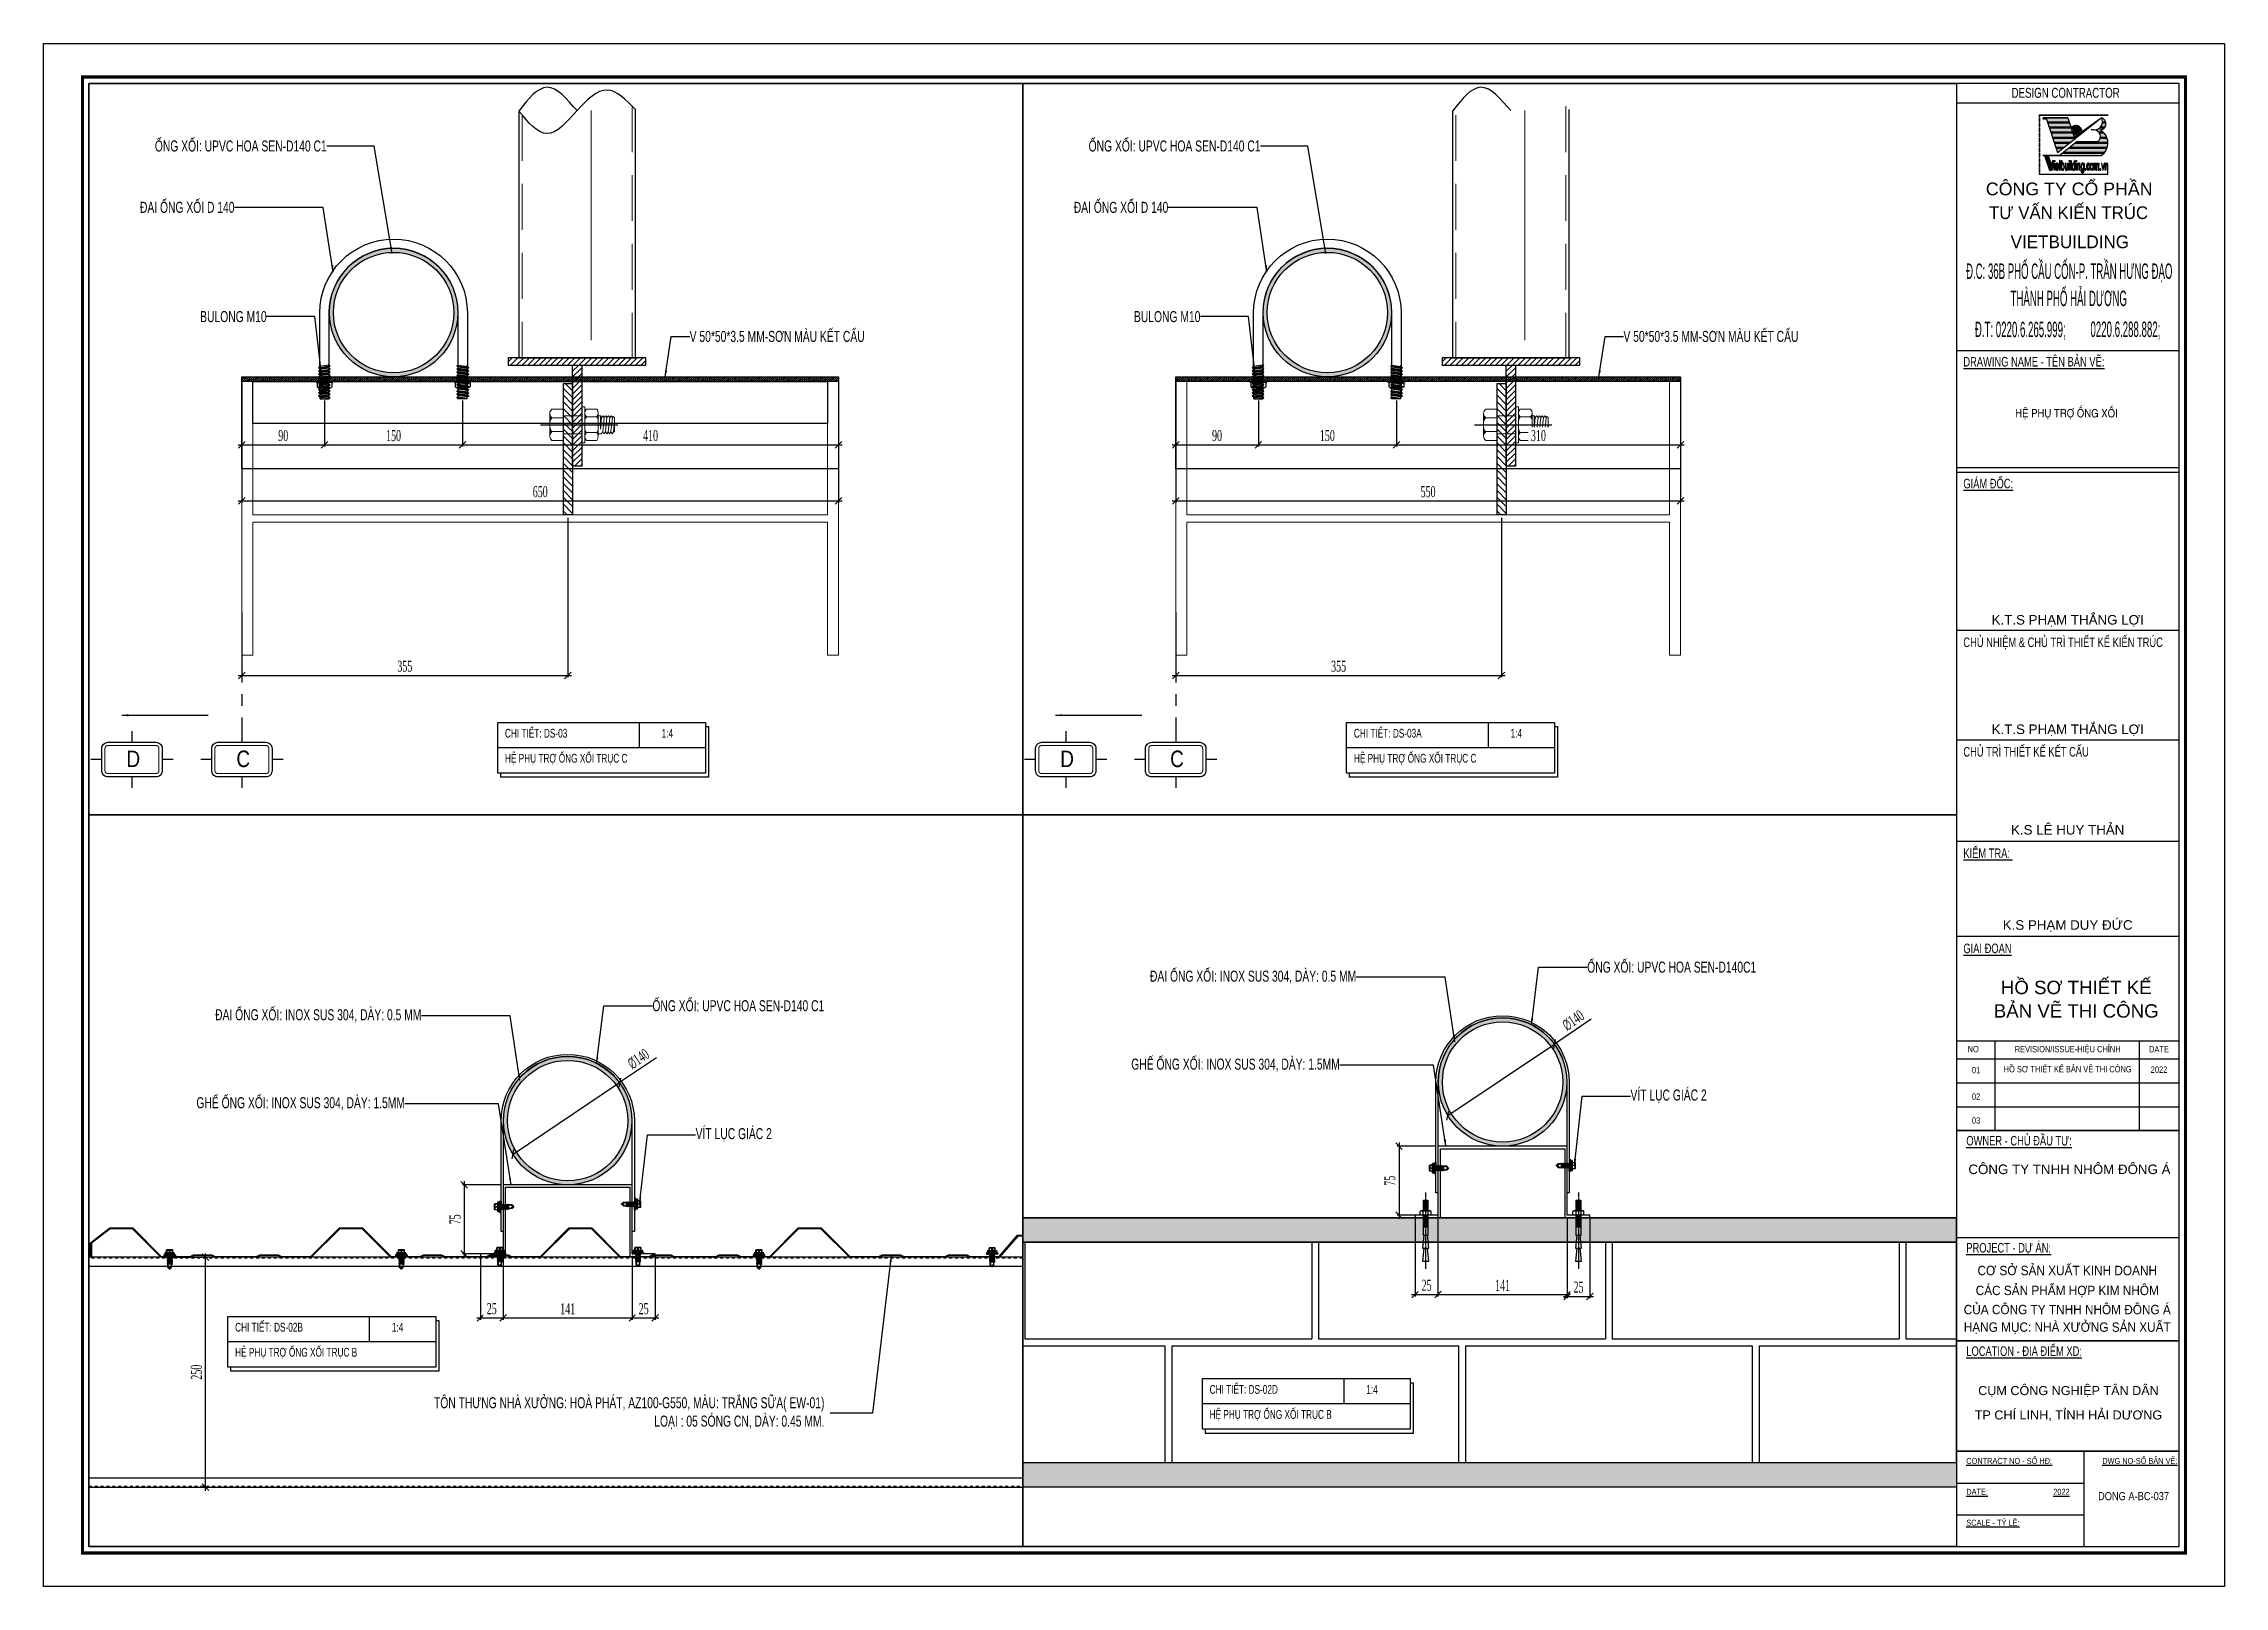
# Model space of a CAD drawing. Header units: inches. Extents: x 1359 to 46357, y -3807 to 191.
# Drawn here: x 24919 to 25513, y -1109 to -689 of the extents above; entities that cross this region are included whole.
import ezdxf
from ezdxf.enums import TextEntityAlignment as Align

# ---------------------------------------------------------------- set-up
doc = ezdxf.new("R2010")
doc.units = ezdxf.units.IN
doc.header["$MEASUREMENT"] = 0
for name, pattern in [('CENTER', [2, 1.25, -0.25, 0.25, -0.25]), ('CENTER2', [28.575, 19.05, -3.175, 3.175, -3.175]), ('DD3', [0.2, 0.1, -0.1]), ('HIDDEN', [0.375, 0.25, -0.125]), ('XKITLINE00', [0])]:
    doc.linetypes.add(name, pattern=pattern)
for name, color, linetype in [('114', 114, 'Continuous'), ('2', 2, 'Continuous'), ('3', 3, 'Continuous'), ('4', 4, 'Continuous'), ('5', 5, 'Continuous'), ('6', 6, 'Continuous'), ('7', 7, 'Continuous'), ('DIM', 8, 'Continuous'), ('flashing', 6, 'Continuous'), ('GHI CHU', 7, 'Continuous'), ('KhungTen', 7, 'Continuous'), ('STRUCTURE', 1, 'Continuous')]:
    doc.layers.add(name, color=color, linetype=linetype)
for name, color, linetype, lineweight in [('250', 250, 'Continuous', 9), ('251', 251, 'Continuous', 9), ('8', 8, 'CENTER2', 13), ('Part', 1, 'Continuous', 0)]:
    doc.layers.add(name, color=color, linetype=linetype, lineweight=lineweight)
doc.styles.add('hx2', font='VHARIALN.TTF')
doc.styles.add('ST1', font='vntimeh.shx', dxfattribs={"width": 0.6})
doc.styles.add('ST1H', font='vnshxh.shx', dxfattribs={"width": 0.7})
doc.styles.add('ST4', font='VHARIALN.TTF')
doc.styles.add('TILLE', font='VHARIAL.TTF', dxfattribs={"width": 0.7})
doc.dimstyles.new('3', dxfattribs={"dimtxt": 3.5, "dimasz": 1.8, "dimexe": 1, "dimexo": 0, "dimgap": 1, "dimtad": 1, "dimdec": 0, "dimlfac": 3, "dimzin": 0, "dimdsep": 46, "dimtxsty": 'ST1H', "dimblk": 'OBLIQUE', "dimcen": 1, "dimdle": 1, "dimclrd": 8, "dimclre": 8, "dimclrt": 3, "dimadec": 0, "dimazin": 0, "dimtfac": 1, "dimtdec": 0, "dimtix": 1, "dimtofl": 0, "dimtmove": 1, "dimatfit": 3, "dimfxl": 0.18, "dimtfill": 1, "dimtolj": 1, "dimtzin": 0, "dimlwd": -1, "dimlwe": -1, "dimarcsym": 1})
doc.dimstyles.new('4', dxfattribs={"dimtxt": 3, "dimasz": 1.8, "dimexe": 0.5, "dimexo": 0.5, "dimgap": 1, "dimtad": 1, "dimdec": 0, "dimlfac": 4, "dimzin": 0, "dimdsep": 46, "dimtxsty": 'ST1', "dimblk": 'OBLIQUE', "dimcen": 1, "dimdle": 1, "dimclrd": 8, "dimclre": 8, "dimclrt": 3, "dimadec": 0, "dimazin": 0, "dimtfac": 1, "dimtdec": 0, "dimtix": 1, "dimtmove": 0, "dimatfit": 3, "dimfxl": 0.18, "dimtfill": 1, "dimtolj": 1, "dimtzin": 0, "dimlwd": -1, "dimlwe": -1, "dimarcsym": 1})
pattern_1 = [(225, (15450.2852, 6810.0936), (-0.77339804, 0.77339804), [])]
pattern_2 = [(225, (15704.6297, 6810.0936), (-0.77339804, 0.77339804), [])]

msp = doc.modelspace()

# ---------------------------------------------------------------- texts
at = {"layer": '3', "insert": (25095.4666, -769.068), "char_height": 3, "attachment_point": 4, "style": 'ST1H', "bg_fill": 2}
msp.add_mtext('\\A1;v 50*50*3.5 mm-s¬n mµu kÕt cÊu', dxfattribs=at)

# ---------------------------------------------------------------- blocks, each defined once
blk = doc.blocks.new('_Oblique')
at = {"color": 0, "linetype": 'ByBlock', "lineweight": -2}
blk.add_line((-0.5, -0.5), (0.5, 0.5), dxfattribs=at)
blk = doc.blocks.new('*D339')
at = {"color": 8, "linetype": 'Continuous', "transparency": 16777216}
for p, q in [((24973.51, -780.53), (24973.51, -814.33)), ((25136.01, -780.53), (25136.01, -814.33)), ((24972.51, -813.83), (25137.01, -813.83))]:
    blk.add_line(p, q, dxfattribs=at)
at = {"layer": 'Defpoints', "color": 0, "transparency": 16777216}
for p in [(24973.51, -780.03), (25136.01, -780.03), (25136.01, -813.83)]:
    blk.add_point(p, dxfattribs=at)
at = {"color": 8, "transparency": 16777216, "xscale": 1.8, "yscale": 1.8, "zscale": 1.8, "rotation": 180}
blk.add_blockref('_Oblique', (24973.51, -813.83), dxfattribs=at)
at = {"color": 8, "transparency": 16777216, "xscale": 1.8, "yscale": 1.8, "zscale": 1.8}
blk.add_blockref('_Oblique', (25136.01, -813.83), dxfattribs=at)
at = {"color": 3, "transparency": 16777216, "insert": (25054.76, -811.33), "char_height": 3, "attachment_point": 5, "style": 'ST1', "bg_fill": 3, "box_fill_scale": 1.25, "bg_fill_color": 256, "bg_fill_true_color": 13158600, "bg_fill_transparency": 7624608}
blk.add_mtext('\\A1;650', dxfattribs=at)
blk = doc.blocks.new('20-4sd')
at = {"layer": '251', "linetype": 'Continuous'}
h = blk.add_hatch(color=256, dxfattribs=at)
edge = h.paths.add_edge_path()
edge.add_ellipse((-1.76, 1.25), major_axis=(-0.602, 0.602), ratio=1, start_angle=260.0994, end_angle=314.2082)
edge.add_line((-1.75, 2.1), (-0.38, 2.1))
edge.add_ellipse((-0.37, 1.25), major_axis=(0.602, 0.602), ratio=1, start_angle=45.7918, end_angle=99.9006)
edge = h.paths.add_edge_path()
edge.add_ellipse((1.76, 1.25), major_axis=(0.602, 0.602), ratio=1, start_angle=45.7918, end_angle=99.9006)
edge.add_ellipse((0.37, 1.25), major_axis=(0.602, 0.602), ratio=1, start_angle=350.0994, end_angle=404.2082)
edge.add_line((0.38, 2.1), (1.75, 2.1))
h = blk.add_hatch(color=256, dxfattribs=at)
edge = h.paths.add_edge_path()
edge.add_ellipse((1.82, -4.56), major_axis=(0.623, 0.623), ratio=1, start_angle=181.3972, end_angle=225)
edge.add_line((1.82, -5.44), (0.61, -5.44))
edge.add_ellipse((0.61, -4.56), major_axis=(0.623, 0.623), ratio=1, start_angle=225, end_angle=268.6028)
edge = h.paths.add_edge_path()
edge.add_line((0.61, -3.34), (1.82, -3.34))
edge.add_ellipse((1.82, -4.22), major_axis=(-0.623, 0.623), ratio=1, start_angle=-45, end_angle=-1.3972)
edge.add_ellipse((0.61, -4.22), major_axis=(-0.623, 0.623), ratio=1, start_angle=-88.6028, end_angle=-45)
edge = h.paths.add_edge_path()
edge.add_ellipse((-0.61, -4.22), major_axis=(0.623, 0.623), ratio=1, start_angle=45, end_angle=88.6028)
edge.add_ellipse((-1.82, -4.22), major_axis=(-0.623, 0.623), ratio=1, start_angle=-88.6028, end_angle=-45)
edge.add_line((-1.82, -3.34), (-0.61, -3.34))
edge = h.paths.add_edge_path()
edge.add_ellipse((-0.61, -4.56), major_axis=(0.623, 0.623), ratio=1, start_angle=181.3972, end_angle=225)
edge.add_line((-0.61, -5.44), (-1.82, -5.44))
edge.add_ellipse((-1.82, -4.56), major_axis=(0.623, 0.623), ratio=1, start_angle=225, end_angle=268.6028)
blk.add_line((-1.06, 0), (-1.06, 1.75), dxfattribs=at)
at = {"layer": '5', "linetype": 'Continuous', "ltscale": 0.2}
blk.add_line((0, 3.55), (0, -8.5), dxfattribs=at)
at = {"layer": '8', "linetype": 'Continuous'}
for p, q in [((-2.43, 0), (-2.43, 1.78)), ((-2.43, 0), (2.43, 0)), ((1.75, 2.1), (-1.75, 2.1)), ((1.06, 0), (1.06, 1.75)), ((2.43, 0), (2.43, 1.78)), ((2.8, -2.86), (-2.8, -2.86)), ((-2.8, -2.86), (-2.8, -3.34)), ((2.8, -3.34), (-2.8, -3.34)), ((-1.7, -3.34), (1.7, -3.34)), ((-1.4, -2.86), (-1.4, 0)), ((1.4, -2.86), (1.4, 0)), ((2.8, -2.86), (2.8, -3.34)), ((-2.43, -3.58), (-2.43, -5.2)), ((-1.82, -5.44), (1.82, -5.44)), ((-1.7, -5.44), (1.7, -5.44)), ((-1.4, -5.76), (-1.4, -5.44)), ((-1.12, -5.94), (-1.4, -5.76)), ((-1.4, -5.76), (0.7, -5.76)), ((-1.4, -6.18), (-1.12, -5.94)), ((-1.12, -6.36), (-1.4, -6.18)), ((-1.12, -6.36), (-1.4, -6.6)), ((-1.4, -6.6), (-1.12, -6.78)), ((-1.12, -6.78), (-1.4, -7.02)), ((-1.22, -3.58), (-1.22, -5.2)), ((0.7, -5.76), (-1.12, -5.94)), ((1.12, -6.14), (-1.12, -6.36)), ((-1.12, -6.78), (1.12, -6.56)), ((1.12, -6.56), (-1.12, -6.78)), ((1.12, -6.14), (1.4, -5.9)), ((1.4, -6.32), (1.12, -6.14)), ((1.12, -6.56), (1.4, -6.32)), ((1.4, -6.74), (1.12, -6.56)), ((1.12, -6.98), (1.4, -6.74)), ((1.22, -3.58), (1.22, -5.2)), ((1.22, -3.58), (1.22, -5.2)), ((1.4, -5.9), (1.4, -5.44)), ((2.43, -3.58), (2.43, -5.2)), ((-1.4, -7.02), (-1.12, -7.21)), ((-1.12, -7.21), (-1.4, -7.44)), ((-1.4, -7.44), (-1.12, -7.63)), ((-1.26, -7.75), (-1.12, -7.63)), ((-1.12, -7.96), (-1.26, -7.75)), ((-1.12, -7.21), (1.12, -6.98)), ((1.12, -6.98), (-1.12, -7.21)), ((-1.12, -7.63), (1.12, -7.4)), ((-1.12, -7.96), (1.12, -7.96)), ((1.12, -7.82), (0, -7.89)), ((0, -7.96), (0, -7.89)), ((0, -7.89), (0, -7.96)), ((1.4, -7.16), (1.12, -6.98)), ((1.12, -7.4), (1.4, -7.16)), ((1.4, -7.58), (1.12, -7.4)), ((1.12, -7.82), (1.4, -7.58)), ((1.12, -7.82), (1.12, -7.96))]:
    blk.add_line(p, q, dxfattribs=at)
at = {"layer": '8', "linetype": 'Continuous', "extrusion": (0, 0, -1)}
for centre, major_axis, start_param, end_param in [((-1.76, 1.25), (0.602, 0.602), 4.586135, 6.455984), ((-0.37, 1.25), (0.602, 0.602), 4.539591, 5.511607), ((0.37, 1.25), (-0.602, 0.602), 0.771578, 1.743595), ((1.76, 1.25), (0.602, 0.602), 4.539591, 6.409439), ((-1.82, -4.22), (-0.623, 0.623), 0.024385, 1.546411), ((-0.61, -4.22), (-0.623, 0.623), 0.024385, 0.785398), ((0.61, -4.22), (0.623, 0.623), -0.785398, -0.024385), ((1.82, -4.22), (-0.623, 0.623), 0.024385, 1.546411), ((-1.82, -4.56), (0.623, 0.623), 1.595182, 3.117207), ((-0.61, -4.56), (-0.623, 0.623), 3.926991, 4.688004), ((0.61, -4.56), (0.623, 0.623), 1.595182, 2.356194), ((1.82, -4.56), (0.623, 0.623), 1.595182, 3.117207)]:
    blk.add_ellipse(centre, major_axis=major_axis, ratio=1, start_param=start_param, end_param=end_param, dxfattribs=at)
blk = doc.blocks.new('*D340')
at = {"color": 8, "linetype": 'Continuous', "transparency": 16777216}
for p, q in [((25062.26, -818.45), (25062.26, -861.84)), ((24973.51, -855.61), (24973.51, -861.84)), ((24972.51, -861.34), (25063.26, -861.34))]:
    blk.add_line(p, q, dxfattribs=at)
at = {"layer": 'Defpoints', "color": 0, "transparency": 16777216}
for p in [(25062.26, -817.95), (24973.51, -855.11), (25062.26, -861.34)]:
    blk.add_point(p, dxfattribs=at)
at = {"color": 8, "transparency": 16777216, "xscale": 1.8, "yscale": 1.8, "zscale": 1.8, "rotation": 180}
blk.add_blockref('_Oblique', (24973.51, -861.34), dxfattribs=at)
at = {"color": 8, "transparency": 16777216, "xscale": 1.8, "yscale": 1.8, "zscale": 1.8}
blk.add_blockref('_Oblique', (25062.26, -861.34), dxfattribs=at)
at = {"color": 3, "transparency": 16777216, "insert": (25017.88, -858.84), "char_height": 3, "attachment_point": 5, "style": 'ST1', "bg_fill": 3, "box_fill_scale": 1.25, "bg_fill_color": 256, "bg_fill_true_color": 13158600, "bg_fill_transparency": 7626156}
blk.add_mtext('\\A1;355', dxfattribs=at)
blk = doc.blocks.new('A$C5CEA6A65')
at = {"layer": '7'}
for p, q in [((0.27, 4.44), (0.27, 3.4)), ((0.86, 4.74), (3.93, 4.74)), ((0.86, 4.74), (3.93, 4.74)), ((0.86, 4.74), (3.93, 4.74)), ((0.86, 3.11), (3.93, 3.11)), ((1.44, 4.44), (1.44, 3.4)), ((3.35, 4.44), (3.35, 3.4)), ((4.51, 4.44), (4.51, 3.4))]:
    blk.add_line(p, q, dxfattribs=at)
blk.add_lwpolyline([(4.79, 4.74), (4.79, 4.89), (0, 4.89), (0, 4.74)], close=True, dxfattribs=at)
for centre, radius, start, end in [((0.86, 4.02), 0.721, 36.38296, 143.61704), ((0.86, 3.83), 0.721, 216.38296, 323.61704), ((2.39, 3.03), 1.71, 55.92786, 124.07214), ((2.39, 4.82), 1.71, 235.92786, 304.07214), ((3.93, 4.02), 0.721, 36.38296, 143.61704), ((3.93, 3.83), 0.721, 216.38296, 323.61704)]:
    blk.add_arc(centre, radius, start, end, dxfattribs=at)
at = {"layer": 'STRUCTURE', "color": 1, "linetype": 'Continuous'}
for p, q in [((0.64, 8.79), (3.99, 9.35)), ((0.64, 7.89), (3.99, 8.45)), ((0.64, 6.99), (3.99, 7.55)), ((0.64, 6.1), (3.99, 6.65)), ((1.13, 9.19), (1.13, 9.49)), ((1.13, 8.29), (1.13, 8.59)), ((1.13, 7.39), (1.13, 7.69)), ((1.13, 6.49), (1.13, 6.8)), ((3.66, 9.57), (3.66, 9.87)), ((3.66, 8.67), (3.66, 8.97)), ((3.66, 7.77), (3.66, 8.07)), ((3.66, 6.87), (3.66, 7.18)), ((3.66, 5.97), (3.66, 6.28)), ((0.64, 5.2), (3.99, 5.75)), ((0.64, 4.3), (3.99, 4.86)), ((0.64, 3.4), (3.99, 3.96)), ((0.64, 2.5), (3.99, 3.06)), ((0.64, 1.6), (3.99, 2.16)), ((0.64, 0.7), (3.99, 1.26)), ((1.13, 5.59), (1.13, 5.9)), ((1.13, 4.7), (1.13, 5)), ((1.13, 3.8), (1.13, 4.1)), ((1.13, 2.9), (1.13, 3.2)), ((1.13, 2), (1.13, 2.3)), ((1.13, 1.1), (1.13, 1.4)), ((1.13, 0), (1.13, 0.51)), ((1.8, 0), (3.99, 0.36)), ((3.66, 5.08), (3.66, 5.38)), ((3.66, 4.18), (3.66, 4.48)), ((3.66, 3.28), (3.66, 3.58)), ((3.66, 2.38), (3.66, 2.68)), ((3.66, 1.48), (3.66, 1.79)), ((3.66, 0.58), (3.66, 0.89))]:
    blk.add_line(p, q, dxfattribs=at)
for points in [[(0.64, 8.79), (1.13, 8.59), (3.66, 8.98), (3.99, 9.35), (3.66, 9.57), (1.13, 9.19), (0.64, 8.79)], [(0.64, 7.89), (1.13, 7.69), (3.66, 8.09), (3.99, 8.45), (3.66, 8.67), (1.13, 8.29), (0.64, 7.89)], [(0.64, 6.99), (1.13, 6.79), (3.66, 7.19), (3.99, 7.55), (3.66, 7.77), (1.13, 7.39), (0.64, 6.99)], [(0.64, 6.1), (1.13, 5.9), (3.66, 6.29), (3.99, 6.65), (3.66, 6.87), (1.13, 6.49), (0.64, 6.1)], [(0.64, 5.2), (1.13, 5), (3.66, 5.39), (3.99, 5.75), (3.66, 5.97), (1.13, 5.59), (0.64, 5.2)], [(0.64, 4.3), (1.13, 4.1), (3.66, 4.49), (3.99, 4.86), (3.66, 5.08), (1.13, 4.7), (0.64, 4.3)], [(0.64, 3.4), (1.13, 3.2), (3.66, 3.59), (3.99, 3.96), (3.66, 4.18), (1.13, 3.8), (0.64, 3.4)], [(0.64, 2.5), (1.13, 2.3), (3.66, 2.7), (3.99, 3.06), (3.66, 3.28), (1.13, 2.9), (0.64, 2.5)], [(0.64, 1.6), (1.13, 1.4), (3.66, 1.8), (3.99, 2.16), (3.66, 2.38), (1.13, 2), (0.64, 1.6)], [(0.64, 0.7), (1.13, 0.51), (3.66, 0.9), (3.99, 1.26), (3.66, 1.48), (1.13, 1.1), (0.64, 0.7)], [(1.13, 0), (3.66, 0), (3.99, 0.36), (3.66, 0.58), (1.13, 0.2)]]:
    blk.add_lwpolyline(points, dxfattribs=at)
blk = doc.blocks.new('TENTRUC')
at = {"layer": '7'}
for p, q in [((0, 8.27), (0, 10.26)), ((-7.48, 5.13), (-5.48, 5.13)), ((5.48, 5.13), (7.48, 5.13)), ((0, 0), (0, 2))]:
    blk.add_line(p, q, dxfattribs=at)
blk.add_lwpolyline([(-4.36, 8.27), (4.36, 8.27, -0.414214), (5.48, 7.14), (5.48, 3.12, -0.414214), (4.36, 2), (-4.36, 2, -0.414214), (-5.48, 3.12), (-5.48, 7.14, -0.414214)], format="xyb", close=True, dxfattribs=at)
at = {"layer": '8', "ltscale": 15}
blk.add_lwpolyline([(-4.36, 7.68), (4.36, 7.68, -0.414214), (4.9, 7.14), (4.9, 3.12, -0.414214), (4.36, 2.58), (-4.36, 2.58, -0.414214), (-4.9, 3.12), (-4.9, 7.14, -0.414214)], format="xyb", close=True, dxfattribs=at)
at = {"style": 'hx2'}
blk.add_attdef('TR', text='', height=3, dxfattribs=at).set_placement((-0.22, 3.54), align=Align.CENTER)
blk = doc.blocks.new('*D341')
at = {"color": 8, "linetype": 'Continuous', "transparency": 16777216}
for p, q in [((24973.51, -780.53), (24973.51, -799.06)), ((24996.01, -786.51), (24996.01, -799.06)), ((24972.51, -798.56), (24997.01, -798.56))]:
    blk.add_line(p, q, dxfattribs=at)
at = {"layer": 'Defpoints', "color": 0, "transparency": 16777216}
for p in [(24973.51, -780.03), (24996.01, -786.01), (24996.01, -798.56)]:
    blk.add_point(p, dxfattribs=at)
at = {"color": 8, "transparency": 16777216, "xscale": 1.8, "yscale": 1.8, "zscale": 1.8, "rotation": 180}
blk.add_blockref('_Oblique', (24973.51, -798.56), dxfattribs=at)
at = {"color": 8, "transparency": 16777216, "xscale": 1.8, "yscale": 1.8, "zscale": 1.8}
blk.add_blockref('_Oblique', (24996.01, -798.56), dxfattribs=at)
at = {"color": 3, "transparency": 16777216, "insert": (24984.76, -796.06), "char_height": 3, "attachment_point": 5, "style": 'ST1', "bg_fill": 3, "box_fill_scale": 1.25, "bg_fill_color": 256, "bg_fill_true_color": 13158600, "bg_fill_transparency": 7626156}
blk.add_mtext('\\A1;90', dxfattribs=at)
blk = doc.blocks.new('*D342')
at = {"color": 8, "linetype": 'Continuous', "transparency": 16777216}
for p, q in [((24996.01, -786.51), (24996.01, -799.06)), ((25033.61, -786.51), (25033.61, -799.06)), ((24995.01, -798.56), (25034.61, -798.56))]:
    blk.add_line(p, q, dxfattribs=at)
at = {"layer": 'Defpoints', "color": 0, "transparency": 16777216}
for p in [(24996.01, -786.01), (25033.61, -786.01), (25033.61, -798.56)]:
    blk.add_point(p, dxfattribs=at)
at = {"color": 8, "transparency": 16777216, "xscale": 1.8, "yscale": 1.8, "zscale": 1.8, "rotation": 180}
blk.add_blockref('_Oblique', (24996.01, -798.56), dxfattribs=at)
at = {"color": 8, "transparency": 16777216, "xscale": 1.8, "yscale": 1.8, "zscale": 1.8}
blk.add_blockref('_Oblique', (25033.61, -798.56), dxfattribs=at)
at = {"color": 3, "transparency": 16777216, "insert": (25014.81, -796.06), "char_height": 3, "attachment_point": 5, "style": 'ST1', "bg_fill": 3, "box_fill_scale": 1.25, "bg_fill_color": 256, "bg_fill_true_color": 13158600, "bg_fill_transparency": 345660}
blk.add_mtext('\\A1;150', dxfattribs=at)
blk = doc.blocks.new('*D343')
at = {"color": 8, "linetype": 'Continuous', "transparency": 16777216}
for p, q in [((25136.01, -780.53), (25136.01, -799.06)), ((25033.61, -786.51), (25033.61, -799.06)), ((25032.61, -798.56), (25137.01, -798.56))]:
    blk.add_line(p, q, dxfattribs=at)
at = {"layer": 'Defpoints', "color": 0, "transparency": 16777216}
for p in [(25136.01, -780.03), (25033.61, -786.01), (25136.01, -798.56)]:
    blk.add_point(p, dxfattribs=at)
at = {"color": 8, "transparency": 16777216, "xscale": 1.8, "yscale": 1.8, "zscale": 1.8, "rotation": 180}
blk.add_blockref('_Oblique', (25033.61, -798.56), dxfattribs=at)
at = {"color": 8, "transparency": 16777216, "xscale": 1.8, "yscale": 1.8, "zscale": 1.8}
blk.add_blockref('_Oblique', (25136.01, -798.56), dxfattribs=at)
at = {"color": 3, "transparency": 16777216, "insert": (25084.81, -796.06), "char_height": 3, "attachment_point": 5, "style": 'ST1', "bg_fill": 3, "box_fill_scale": 1.25, "bg_fill_color": 256, "bg_fill_true_color": 13158600, "bg_fill_transparency": 6815859}
blk.add_mtext('\\A1;410', dxfattribs=at)
blk = doc.blocks.new('A2SBCVN-D')
h = blk.add_hatch(color=16)
h.paths.add_polyline_path([(543.68, 398.73), (543.73, 398.73), (543.73, 399.83), (543.68, 399.83)])
h.paths.add_polyline_path([(543.68, 397.35), (543.73, 397.35), (543.73, 398.45), (543.68, 398.45)])
h.paths.add_polyline_path([(543.68, 395.96), (543.73, 395.96), (543.73, 397.06), (543.68, 397.06)])
h.paths.add_polyline_path([(543.68, 394.58), (543.73, 394.58), (543.73, 395.68), (543.68, 395.68)])
h.paths.add_polyline_path([(543.68, 393.2), (543.73, 393.2), (543.73, 394.3), (543.68, 394.3)])
h.paths.add_polyline_path([(543.68, 391.82), (543.73, 391.82), (543.73, 392.92), (543.68, 392.92)])
h.paths.add_polyline_path([(543.68, 390.43), (543.73, 390.43), (543.73, 391.53), (543.68, 391.53)])
h.paths.add_polyline_path([(543.73, 390.15), (543.68, 390.15), (543.68, 389.05), (543.73, 389.05)])
h.paths.add_polyline_path([(543.68, 387.67), (543.73, 387.67), (543.73, 388.77), (543.68, 388.77)])
h.paths.add_polyline_path([(543.68, 386.28), (543.73, 386.28), (543.73, 387.38), (543.68, 387.38)])
h.paths.add_polyline_path([(543.73, 384.62), (543.68, 384.62), (543.68, 384.4), (543.73, 384.4)])
h.paths.add_polyline_path([(543.68, 384.9), (543.73, 384.9), (543.73, 386), (543.68, 386)])
h.paths.add_polyline_path([(543.73, 400.57), (562.24, 400.57), (562.24, 400.63), (543.68, 400.63), (543.68, 400.11), (543.73, 400.11)])
h = blk.add_hatch(color=16)
h.paths.add_polyline_path([(560.46, 399.83, -0.138544), (560.81, 398.73), (561.67, 398.73, 0.260318)])
h.paths.add_polyline_path([(561.74, 398.45), (560.79, 398.45, -0.1433), (560.34, 397.35), (561.52, 397.35, 0.172481)])
h.paths.add_polyline_path([(561.31, 397.06), (560.07, 397.06, -0.19294), (558.57, 396.56), (557.83, 396.56), (557.75, 396.49), (558.41, 396.49, -0.2212), (559.77, 395.96), (560.95, 395.96, 0.057734), (560.18, 396.53, 0.193391)])
h.paths.add_polyline_path([(561.23, 395.68), (559.99, 395.68, -0.168052), (560.24, 394.58), (561.93, 394.58, 0.079058)])
h.paths.add_polyline_path([(562.04, 394.3), (560.19, 394.3, -0.174147), (559.51, 393.35), (553.81, 393.35), (553.62, 393.2), (562.26, 393.2, 0.067915)])
h.paths.add_polyline_path([(562.27, 392.92), (553.27, 392.92), (551.89, 391.82), (562.12, 391.82, 0.067165)])
h.paths.add_polyline_path([(562.03, 391.53), (551.53, 391.53), (550.15, 390.43), (561.44, 390.43, 0.075638)])
h.paths.add_polyline_path([(561.21, 390.15), (549.8, 390.15), (549.1, 389.59), (549.12, 389.54), (546.02, 389.54), (546.04, 389.47), (560.42, 389.47, 0.062807)])
h = blk.add_hatch(color=16)
h.paths.add_polyline_path([(552.45, 397.35), (554.57, 397.35, 0.327957)])
h.paths.add_polyline_path([(553.23, 394.88), (554.34, 395.68), (552.96, 395.68)])
edge = h.paths.add_edge_path()
edge.add_line((554.74, 395.96), (555.24, 396.33))
edge.add_arc((553.51, 395.91), 1.78, 13.59965, 40.32237)
edge.add_line((554.87, 397.06), (552.51, 397.06))
edge.add_line((552.51, 397.06), (552.87, 395.96))
edge.add_line((552.87, 395.96), (554.74, 395.96))
for points in [[(546.02, 389.54), (544.67, 389.54), (544.67, 389.49), (545.11, 389.49), (546.43, 385.5), (546.96, 385.5), (547.5, 388.18), (547.25, 388.18), (546.96, 386.62)], [(561.38, 387.45), (561.21, 387.45), (560.93, 385.92), (560.66, 387.45), (560.49, 387.45), (560.85, 385.51), (561.01, 385.51)], [(562.12, 384.4), (543.68, 384.4), (543.68, 384.35), (562.12, 384.35)], [(562.28, 384.4), (562.12, 384.4), (562.12, 384.35), (562.28, 384.35)]]:
    blk.add_hatch(color=16).paths.add_polyline_path(points)
h = blk.add_hatch(color=16)
h.paths.add_polyline_path([(547.8, 387.45), (547.63, 387.45), (547.63, 385.51), (547.8, 385.51)])
h.paths.add_polyline_path([(547.8, 388.18), (547.64, 388.18), (547.64, 387.8), (547.8, 387.8)])
h = blk.add_hatch(color=16)
edge = h.paths.add_edge_path()
edge.add_ellipse((548.44, 386.48), major_axis=(0, 1.01), ratio=0.467993, start_angle=-1.65359, end_angle=181.65359)
edge.add_line((548.46, 385.46), (548.46, 385.74))
edge.add_ellipse((548.45, 386.39), major_axis=(0, -0.658), ratio=0.439031, start_angle=270.61566, end_angle=362.36604, ccw=False)
edge.add_line((548.16, 386.39), (548.46, 386.39))
edge.add_line((548.46, 386.39), (548.46, 386.67))
edge.add_line((548.46, 386.67), (548.18, 386.67))
edge.add_ellipse((548.45, 386.66), major_axis=(0, 0.553), ratio=0.480235, start_angle=357.42527, end_angle=449.74626, ccw=False)
edge.add_line((548.46, 387.22), (548.46, 387.49))
edge = h.paths.add_edge_path()
edge.add_ellipse((548.44, 386.48), major_axis=(0, 1.01), ratio=0.467993, start_angle=-95.06323, end_angle=-1.65359)
edge.add_line((548.46, 387.49), (548.46, 387.22))
edge.add_ellipse((548.45, 386.66), major_axis=(0, 0.553), ratio=0.480235, start_angle=270.25374, end_angle=357.42527, ccw=False)
edge.add_line((548.71, 386.67), (548.46, 386.67))
edge.add_line((548.46, 386.67), (548.46, 386.39))
edge.add_line((548.46, 386.39), (548.92, 386.39))
edge = h.paths.add_edge_path()
edge.add_ellipse((548.44, 386.48), major_axis=(0, 1.01), ratio=0.467993, start_angle=181.65359, end_angle=248.01879)
edge.add_line((548.88, 386.1), (548.71, 386.14))
edge.add_ellipse((548.45, 386.39), major_axis=(0, -0.658), ratio=0.439031, start_angle=362.36604, end_angle=427.09973, ccw=False)
edge.add_line((548.46, 385.74), (548.46, 385.46))
h.paths.add_polyline_path([(549.44, 387.45), (549.28, 387.45), (549.28, 388.18), (549.11, 388.18), (549.11, 387.45), (548.99, 387.45), (548.99, 387.19), (549.11, 387.19), (549.11, 385.51), (549.28, 385.51), (549.28, 387.19), (549.44, 387.19)])
h = blk.add_hatch(color=16)
edge = h.paths.add_edge_path()
edge.add_ellipse((561.92, 386.62), major_axis=(0, 0.592), ratio=0.429631, start_angle=337.64297, end_angle=431.11554, ccw=False)
edge.add_arc((561.75, 386.94), 0.355, 22.22037, 39.41118, ccw=False)
edge.add_arc((560.91, 386.76), 1.21, 2.42274, 15.04467, ccw=False)
edge.add_line((562.12, 386.81), (562.12, 384.4))
edge.add_line((562.12, 384.4), (562.28, 384.4))
edge.add_line((562.28, 384.4), (562.28, 387.02))
edge.add_arc((561.86, 387.02), 0.426, 0.09229, 16.46786)
edge.add_arc((561.89, 387.12), 0.374, 2.90688, 68.6705)
edge.add_ellipse((561.94, 386.62), major_axis=(0, 0.867), ratio=0.461501, start_angle=347.94134, end_angle=400.5743)
edge.add_line((561.68, 387.28), (561.68, 387.44))
edge.add_line((561.68, 387.44), (561.51, 387.44))
edge.add_line((561.51, 387.44), (561.51, 385.52))
edge.add_line((561.51, 385.52), (561.68, 385.52))
edge.add_line((561.68, 385.52), (561.68, 386.81))
at = {"layer": 'GHI CHU'}
h = blk.add_hatch(color=256, dxfattribs=at)
h.paths.add_polyline_path([(551.83, 398.45), (545.9, 398.45), (546.26, 397.35), (552.19, 397.35)])
h.paths.add_polyline_path([(552.29, 397.06), (546.35, 397.06), (546.71, 395.96), (552.65, 395.96)])
h.paths.add_polyline_path([(552.74, 395.68), (546.8, 395.68), (547.16, 394.58), (553.1, 394.58)])
h.paths.add_polyline_path([(553.53, 394.3), (547.25, 394.3), (547.61, 393.2), (552.15, 393.2)])
h.paths.add_polyline_path([(551.79, 392.92), (547.7, 392.92), (548.06, 391.82), (550.41, 391.82)])
h.paths.add_polyline_path([(550.06, 391.53), (548.16, 391.53), (548.52, 390.43), (548.68, 390.43)])
h.paths.add_polyline_path([(544.67, 399.83), (544.67, 399.4), (545.59, 399.4), (545.8, 398.73), (551.74, 398.73), (551.38, 399.83)])
h = blk.add_hatch(color=256, dxfattribs=at)
h.paths.add_polyline_path([(555.26, 395.68), (554.71, 395.68), (553.18, 394.58), (553.88, 394.58)])
h.paths.add_polyline_path([(556.99, 397.06), (556.63, 397.06), (555.1, 395.96), (555.61, 395.96)])
h.paths.add_polyline_path([(558.73, 398.45), (558.55, 398.45), (557.02, 397.35), (557.35, 397.35)])
h.paths.add_polyline_path([(560.46, 399.83), (558.94, 398.73), (559.08, 398.73)])
h = blk.add_hatch(color=256, dxfattribs=at)
h.paths.add_polyline_path([(552.26, 386.35), (552.1, 386.35), (552.1, 385.51), (552.26, 385.51)])
h.paths.add_polyline_path([(552.26, 388.18), (552.1, 388.18), (552.1, 386.35), (552.26, 386.35)])
h.paths.add_polyline_path([(551.85, 387.45), (551.67, 387.45), (551.67, 386.35), (551.85, 386.35)])
h.paths.add_polyline_path([(551.85, 386.35), (551.67, 386.35), (551.67, 385.51), (551.85, 385.51)])
h.paths.add_polyline_path([(551.84, 388.18), (551.68, 388.18), (551.68, 387.8), (551.84, 387.8)])
h.paths.add_polyline_path([(551.42, 387.44), (551.25, 387.44), (551.25, 386.35), (551.42, 386.35)])
edge = h.paths.add_edge_path()
edge.add_line((551.42, 386.35), (551.25, 386.35))
edge.add_line((551.25, 386.35), (551.25, 386.15))
edge.add_ellipse((551.01, 386.34), major_axis=(0, -0.592), ratio=0.429631, start_angle=370.82114, end_angle=431.11554, ccw=False)
edge.add_line((551.06, 385.76), (551.06, 385.49))
edge.add_ellipse((550.99, 386.34), major_axis=(0, -0.867), ratio=0.461501, start_angle=369.7106, end_angle=400.5743)
edge.add_line((551.25, 385.68), (551.25, 385.52))
edge.add_line((551.25, 385.52), (551.42, 385.52))
edge.add_line((551.42, 385.52), (551.42, 386.35))
edge = h.paths.add_edge_path()
edge.add_line((550.82, 386.15), (550.82, 386.35))
edge.add_line((550.82, 386.35), (550.65, 386.35))
edge.add_line((550.65, 386.35), (550.65, 385.94))
edge.add_arc((551.08, 385.94), 0.426, 180.09229, 196.46786)
edge.add_arc((551.04, 385.84), 0.374, 182.90688, 248.6705)
edge.add_ellipse((550.99, 386.34), major_axis=(0, -0.867), ratio=0.461501, start_angle=347.94134, end_angle=369.7106)
edge.add_line((551.06, 385.49), (551.06, 385.76))
edge.add_ellipse((551.01, 386.34), major_axis=(0, -0.592), ratio=0.429631, start_angle=337.64297, end_angle=370.82114, ccw=False)
edge.add_arc((551.19, 386.02), 0.355, 202.22037, 219.41118, ccw=False)
edge.add_arc((552.03, 386.2), 1.21, 182.42274, 195.04467, ccw=False)
h.paths.add_polyline_path([(550.82, 387.45), (550.65, 387.45), (550.65, 386.35), (550.82, 386.35)])
edge = h.paths.add_edge_path()
edge.add_ellipse((550.03, 386.48), major_axis=(0, 1.01), ratio=0.405538, start_angle=262.78401, end_angle=401.54315)
edge.add_line((549.76, 387.23), (549.76, 388.18))
edge.add_line((549.76, 388.18), (549.59, 388.18))
edge.add_line((549.59, 388.18), (549.59, 386.35))
edge.add_line((549.59, 386.35), (549.76, 386.35))
edge.add_ellipse((550.02, 386.47), major_axis=(0, -0.743), ratio=0.34591, start_angle=80.54175, end_angle=279.45825, ccw=False)
edge.add_line((550.27, 386.35), (550.44, 386.35))
edge = h.paths.add_edge_path()
edge.add_ellipse((550.03, 386.48), major_axis=(0, 1.01), ratio=0.405538, start_angle=138.45685, end_angle=262.78401)
edge.add_line((550.44, 386.35), (550.27, 386.35))
edge.add_ellipse((550.02, 386.47), major_axis=(0, -0.743), ratio=0.34591, start_angle=-80.54175, end_angle=80.54175, ccw=False)
edge.add_line((549.76, 386.35), (549.59, 386.35))
edge.add_line((549.59, 386.35), (549.59, 385.51))
edge.add_line((549.59, 385.51), (549.76, 385.51))
edge.add_line((549.76, 385.51), (549.76, 385.72))
h = blk.add_hatch(color=256, dxfattribs=at)
edge = h.paths.add_edge_path()
edge.add_line((553.3, 388.18), (553.13, 388.18))
edge.add_line((553.13, 388.18), (553.13, 387.23))
edge.add_ellipse((552.86, 386.48), major_axis=(0, 1.01), ratio=0.405538, start_angle=-41.54315, end_angle=-11.40788)
edge.add_line((552.94, 387.47), (552.94, 387.19))
edge.add_ellipse((552.87, 386.47), major_axis=(0, -0.743), ratio=0.34591, start_angle=14.87451, end_angle=165.12549, ccw=False)
edge.add_line((552.94, 385.75), (552.94, 385.49))
edge.add_ellipse((552.86, 386.48), major_axis=(0, 1.01), ratio=0.405538, start_angle=191.40788, end_angle=221.54315)
edge.add_line((553.13, 385.72), (553.13, 385.51))
edge.add_line((553.13, 385.51), (553.3, 385.51))
edge.add_line((553.3, 385.51), (553.3, 388.18))
edge = h.paths.add_edge_path()
edge.add_ellipse((552.87, 386.47), major_axis=(0, -0.743), ratio=0.34591, start_angle=165.12549, end_angle=374.87451, ccw=False)
edge.add_line((552.94, 387.19), (552.94, 387.47))
edge.add_ellipse((552.86, 386.48), major_axis=(0, 1.01), ratio=0.405538, start_angle=-11.40788, end_angle=191.40788)
edge.add_line((552.94, 385.49), (552.94, 385.75))
h = blk.add_hatch(color=256, dxfattribs=at)
h.paths.add_polyline_path([(554.72, 386.54), (554.55, 386.54), (554.55, 385.51), (554.72, 385.51)])
edge = h.paths.add_edge_path()
edge.add_ellipse((554.38, 386.62), major_axis=(0, 0.867), ratio=0.461501, start_angle=347.94134, end_angle=400.5743)
edge.add_line((554.12, 387.28), (554.12, 387.44))
edge.add_line((554.12, 387.44), (553.95, 387.44))
edge.add_line((553.95, 387.44), (553.95, 386.54))
edge.add_line((553.95, 386.54), (554.12, 386.54))
edge.add_line((554.12, 386.54), (554.12, 386.81))
edge.add_ellipse((554.36, 386.62), major_axis=(0, 0.592), ratio=0.429631, start_angle=337.64297, end_angle=431.11554, ccw=False)
edge.add_arc((554.18, 386.94), 0.355, 22.22037, 39.41118, ccw=False)
edge.add_arc((553.34, 386.76), 1.21, 2.42274, 15.04467, ccw=False)
edge.add_line((554.55, 386.81), (554.55, 386.54))
edge.add_line((554.55, 386.54), (554.72, 386.54))
edge.add_line((554.72, 386.54), (554.72, 387.02))
edge.add_arc((554.29, 387.02), 0.426, 0.09229, 16.46786)
edge.add_arc((554.33, 387.12), 0.374, 2.90688, 68.6705)
h.paths.add_polyline_path([(554.12, 386.54), (553.95, 386.54), (553.95, 385.52), (554.12, 385.52)])
h.paths.add_polyline_path([(553.72, 387.45), (553.55, 387.45), (553.55, 385.51), (553.72, 385.51)])
h.paths.add_polyline_path([(553.72, 388.18), (553.56, 388.18), (553.56, 387.8), (553.72, 387.8)])
h = blk.add_hatch(color=256, dxfattribs=at)
edge = h.paths.add_edge_path()
edge.add_line((555.79, 386.54), (555.62, 386.54))
edge.add_ellipse((555.37, 386.5), major_axis=(0, -0.71), ratio=0.36195, start_angle=-93.15697, end_angle=93.15697, ccw=False)
edge.add_line((555.11, 386.54), (554.93, 386.54))
edge.add_ellipse((555.34, 386.5), major_axis=(0, -0.994), ratio=0.412615, start_angle=267.53347, end_angle=403.88923)
edge.add_line((555.62, 385.78), (555.62, 385.48))
edge.add_ellipse((555.35, 385.48), major_axis=(0, 0.487), ratio=0.558443, start_angle=109.47253, end_angle=270, ccw=False)
edge.add_line((555.1, 385.32), (554.93, 385.37))
edge.add_ellipse((555.35, 385.71), major_axis=(0, -0.994), ratio=0.451737, start_angle=289.93133, end_angle=436.3167)
edge.add_line((555.79, 385.47), (555.79, 386.54))
edge = h.paths.add_edge_path()
edge.add_line((555.79, 387.44), (555.62, 387.44))
edge.add_line((555.62, 387.44), (555.62, 387.21))
edge.add_ellipse((555.34, 386.5), major_axis=(0, -0.994), ratio=0.412615, start_angle=136.11077, end_angle=267.53347)
edge.add_line((554.93, 386.54), (555.11, 386.54))
edge.add_ellipse((555.37, 386.5), major_axis=(0, -0.71), ratio=0.36195, start_angle=93.15697, end_angle=266.84303, ccw=False)
edge.add_line((555.62, 386.54), (555.79, 386.54))
edge.add_line((555.79, 386.54), (555.79, 387.44))
h = blk.add_hatch(color=256, dxfattribs=at)
edge = h.paths.add_edge_path()
edge.add_ellipse((556.92, 386.5), major_axis=(0, -0.994), ratio=0.466355, start_angle=277.69478, end_angle=431.13362)
edge.add_line((557.36, 386.17), (557.18, 386.22))
edge.add_ellipse((556.92, 386.48), major_axis=(0, -0.732), ratio=0.388198, start_angle=278.95447, end_angle=429.57905, ccw=False)
edge.add_line((556.64, 386.36), (556.46, 386.36))
edge = h.paths.add_edge_path()
edge.add_ellipse((556.92, 386.5), major_axis=(0, -0.994), ratio=0.466355, start_angle=112.4126, end_angle=277.69478)
edge.add_line((556.46, 386.36), (556.64, 386.36))
edge.add_ellipse((556.92, 386.48), major_axis=(0, -0.732), ratio=0.388198, start_angle=117.33128, end_angle=278.95447, ccw=False)
edge.add_line((557.17, 386.81), (557.35, 386.87))
edge = h.paths.add_edge_path()
edge.add_ellipse((557.88, 386.48), major_axis=(0, -0.732), ratio=0.388198, start_angle=81.04553, end_angle=278.95447, ccw=False)
edge.add_line((558.16, 386.36), (558.34, 386.36))
edge.add_ellipse((557.88, 386.5), major_axis=(0, -0.994), ratio=0.466355, start_angle=82.30522, end_angle=277.69478)
edge.add_line((557.42, 386.36), (557.6, 386.36))
edge = h.paths.add_edge_path()
edge.add_ellipse((557.88, 386.48), major_axis=(0, -0.732), ratio=0.388198, start_angle=-81.04553, end_angle=81.04553, ccw=False)
edge.add_line((557.6, 386.36), (557.42, 386.36))
edge.add_ellipse((557.88, 386.5), major_axis=(0, -0.994), ratio=0.466355, start_angle=-82.30522, end_angle=82.30522)
edge.add_line((558.34, 386.36), (558.16, 386.36))
h = blk.add_hatch(color=256, dxfattribs=at)
edge = h.paths.add_edge_path()
edge.add_spline(control_points=[(559.26, 386.81), (559.27, 386.87), (559.28, 386.96), (559.33, 387.08), (559.38, 387.16), (559.44, 387.19), (559.48, 387.19), (559.49, 387.19)], knot_values=[0, 0, 0, 0, 11.081479, 18.244879, 23.976294, 28.152413, 30.786044, 30.786044, 30.786044, 30.786044], degree=3, periodic=0)
edge.add_ellipse((559.42, 386.62), major_axis=(0.095, 0.575), ratio=0.385084, start_angle=293.17495, end_angle=365.36311, ccw=False)
edge.add_line((559.66, 386.81), (559.66, 385.52))
edge.add_line((559.66, 385.52), (559.83, 385.52))
edge.add_line((559.83, 385.52), (559.83, 387))
edge.add_spline(control_points=[(559.83, 387), (559.83, 387.01), (559.82, 387.06), (559.81, 387.15), (559.78, 387.27), (559.74, 387.38), (559.67, 387.46), (559.58, 387.49), (559.5, 387.49), (559.42, 387.47), (559.35, 387.4), (559.3, 387.32), (559.26, 387.23), (559.24, 387.17), (559.23, 387.15)], knot_values=[0, 0, 0, 0, 2.354431, 9.360482, 17.790385, 25.124088, 31.700767, 37.28702, 42.777566, 47.268232, 53.023974, 59.355994, 66.629373, 71.187747, 71.187747, 71.187747, 71.187747], degree=3, periodic=0)
edge.add_spline(control_points=[(559.23, 387.15), (559.22, 387.19), (559.2, 387.27), (559.16, 387.37), (559.11, 387.43), (559.04, 387.48), (558.97, 387.49), (558.89, 387.49), (558.81, 387.45), (558.74, 387.37), (558.7, 387.31), (558.68, 387.28)], knot_values=[0, 0, 0, 0, 8.754315, 14.529021, 20.507142, 24.712325, 29.168518, 34.074723, 40.327725, 46.124469, 53.763056, 53.763056, 53.763056, 53.763056], degree=3, periodic=0)
edge.add_line((558.68, 387.28), (558.68, 387.44))
edge.add_line((558.68, 387.44), (558.51, 387.44))
edge.add_line((558.51, 387.44), (558.51, 385.52))
edge.add_line((558.51, 385.52), (558.68, 385.52))
edge.add_line((558.68, 385.52), (558.68, 386.81))
edge.add_ellipse((558.92, 386.62), major_axis=(0, 0.592), ratio=0.429631, start_angle=337.64297, end_angle=431.11554, ccw=False)
edge.add_arc((558.76, 387), 0.31, 13.97298, 32.37003, ccw=False)
edge.add_arc((557.89, 386.76), 1.21, 2.42274, 15.04467, ccw=False)
edge.add_line((559.1, 386.81), (559.1, 385.51))
edge.add_line((559.1, 385.51), (559.26, 385.51))
edge.add_line((559.26, 385.51), (559.26, 386.81))
for points in [[(556.27, 385.89), (556.08, 385.89), (556.08, 385.51), (556.27, 385.51)], [(560.31, 385.89), (560.12, 385.89), (560.12, 385.51), (560.31, 385.51)]]:
    blk.add_hatch(color=256, dxfattribs=at).paths.add_polyline_path(points)
for p, q in [((543.68, 400.11), (543.73, 400.11)), ((543.68, 399.83), (543.73, 399.83)), ((543.68, 398.73), (543.73, 398.73)), ((543.68, 398.45), (543.73, 398.45)), ((544.67, 399.83), (551.38, 399.83)), ((544.67, 399.4), (544.67, 399.83)), ((545.8, 398.73), (551.74, 398.73)), ((545.9, 398.45), (551.83, 398.45)), ((558.55, 398.45), (558.73, 398.45)), ((558.94, 398.73), (559.08, 398.73)), ((560.79, 398.45), (561.74, 398.45)), ((560.81, 398.73), (561.67, 398.73)), ((543.68, 397.35), (543.73, 397.35)), ((543.68, 397.35), (543.73, 397.35)), ((543.68, 397.06), (543.73, 397.06)), ((543.68, 395.96), (543.73, 395.96)), ((543.68, 395.68), (543.73, 395.68)), ((543.68, 394.58), (543.73, 394.58)), ((543.68, 394.3), (543.73, 394.3)), ((543.68, 393.2), (543.73, 393.2)), ((543.68, 392.92), (543.73, 392.92)), ((546.26, 397.35), (552.19, 397.35)), ((546.35, 397.06), (552.29, 397.06)), ((546.71, 395.96), (552.65, 395.96)), ((546.8, 395.68), (552.74, 395.68)), ((547.16, 394.58), (553.88, 394.58)), ((547.25, 394.3), (553.53, 394.3)), ((547.61, 393.2), (552.15, 393.2)), ((547.7, 392.92), (551.79, 392.92)), ((549.03, 389.54), (553.81, 393.35)), ((552.45, 397.35), (554.57, 397.35)), ((552.51, 397.06), (554.87, 397.06)), ((552.87, 395.96), (554.74, 395.96)), ((552.96, 395.68), (554.34, 395.68)), ((554.71, 395.68), (555.26, 395.68)), ((555.1, 395.96), (555.61, 395.96)), ((556.63, 397.06), (556.99, 397.06)), ((557.02, 397.35), (557.35, 397.35)), ((559.77, 395.96), (560.95, 395.96)), ((559.99, 395.68), (561.23, 395.68)), ((560.07, 397.06), (561.31, 397.06)), ((560.19, 394.3), (562.04, 394.3)), ((560.24, 394.58), (561.93, 394.58)), ((560.34, 397.35), (561.52, 397.35)), ((543.68, 391.82), (543.73, 391.82)), ((543.68, 391.53), (543.73, 391.53)), ((543.68, 390.43), (543.73, 390.43)), ((543.68, 390.15), (543.73, 390.15)), ((543.68, 389.05), (543.73, 389.05)), ((543.68, 388.77), (543.73, 388.77)), ((543.68, 387.67), (543.73, 387.67)), ((543.68, 387.38), (543.73, 387.38)), ((543.68, 386.28), (543.73, 386.28)), ((548.06, 391.82), (550.41, 391.82)), ((548.16, 391.53), (550.06, 391.53)), ((548.52, 390.43), (548.68, 390.43)), ((549.8, 390.15), (561.21, 390.15)), ((550.15, 390.43), (561.44, 390.43)), ((551.53, 391.53), (562.03, 391.53)), ((551.89, 391.82), (562.12, 391.82)), ((543.68, 386), (543.73, 386)), ((543.68, 384.9), (543.73, 384.9)), ((543.68, 384.62), (543.73, 384.62))]:
    blk.add_line(p, q)
at = {"color": 16}
for p, q in [((562.18, 400.57), (562.24, 400.57)), ((553.27, 392.92), (562.27, 392.92)), ((553.62, 393.2), (562.26, 393.2)), ((553.81, 393.35), (559.51, 393.35)), ((558.41, 396.49), (557.75, 396.49)), ((558.57, 396.56), (557.83, 396.56)), ((549.12, 389.54), (544.67, 389.54)), ((545.11, 389.49), (544.67, 389.49)), ((560.42, 389.47), (546.04, 389.47)), ((548.16, 386.39), (548.92, 386.39)), ((548.18, 386.67), (548.71, 386.67)), ((560.42, 389.47), (548.61, 389.47)), ((548.71, 386.14), (548.88, 386.1)), ((562.28, 384.4), (543.68, 384.4)), ((543.68, 384.4), (543.68, 384.35)), ((562.28, 384.35), (543.68, 384.35))]:
    blk.add_line(p, q, dxfattribs=at)
at = {"color": 176}
blk.add_line((557.75, 396.49), (557.83, 396.56), dxfattribs=at)
at = {"color": 16}
for points in [[(543.68, 400.11), (543.68, 400.63), (562.24, 400.63), (562.24, 400.57)], [(543.68, 398.73), (543.68, 399.83)], [(543.68, 397.35), (543.68, 398.45)], [(543.73, 400.11), (543.73, 400.57), (562.18, 400.57), (562.18, 400.57)], [(543.73, 398.73), (543.73, 399.83)], [(543.73, 397.35), (543.73, 398.45)], [(543.68, 395.96), (543.68, 397.06)], [(543.68, 394.58), (543.68, 395.68)], [(543.68, 393.2), (543.68, 394.3)], [(543.68, 391.82), (543.68, 392.92)], [(543.73, 395.96), (543.73, 397.06)], [(543.73, 394.58), (543.73, 395.68)], [(543.73, 393.2), (543.73, 394.3)], [(543.73, 391.82), (543.73, 392.92)], [(543.68, 390.43), (543.68, 391.53)], [(543.68, 389.05), (543.68, 390.15)], [(543.68, 387.67), (543.68, 388.77)], [(543.68, 386.28), (543.68, 387.38)], [(543.73, 390.43), (543.73, 391.53)], [(543.73, 389.05), (543.73, 390.15)], [(543.73, 387.67), (543.73, 388.77)], [(543.73, 386.28), (543.73, 387.38)], [(549.11, 387.19), (548.99, 387.19), (548.99, 387.45), (549.11, 387.45)], [(549.28, 387.45), (549.28, 388.18), (549.11, 388.18), (549.11, 387.45)], [(549.11, 387.19), (549.11, 385.51), (549.28, 385.51), (549.28, 387.19)], [(549.28, 387.45), (549.44, 387.45), (549.44, 387.19), (549.28, 387.19)], [(561.68, 386.81), (561.68, 385.52), (561.51, 385.52), (561.51, 387.44), (561.68, 387.44), (561.68, 387.28)], [(562.12, 386.81), (562.12, 384.35), (562.28, 384.35), (562.28, 387.02)], [(543.68, 384.9), (543.68, 386)], [(543.68, 384.4), (543.68, 384.62)], [(543.73, 384.9), (543.73, 386)], [(543.73, 384.4), (543.73, 384.62)]]:
    blk.add_lwpolyline(points, dxfattribs=at)
for points in [[(547.5, 388.18), (546.96, 385.5), (546.43, 385.5), (545.11, 389.49), (544.67, 389.49), (544.67, 389.54), (546.02, 389.54), (546.96, 386.62), (547.25, 388.18)], [(547.63, 387.45), (547.8, 387.45), (547.8, 385.51), (547.63, 385.51)], [(547.64, 388.18), (547.8, 388.18), (547.8, 387.8), (547.64, 387.8)], [(560.66, 387.45), (560.49, 387.45), (560.85, 385.51), (561.01, 385.51), (561.38, 387.45), (561.21, 387.45), (560.93, 385.92)]]:
    blk.add_lwpolyline(points, close=True, dxfattribs=at)
for centre, radius, start, end in [((558.69, 398.67), 2.12, 266.90313, 33.07941), ((560.08, 398.2), 1.67, 273.42206, 76.79415), ((558.53, 394.77), 1.73, 304.75817, 93.82587), ((558.12, 392.93), 4.15, 303.65002, 60.24555), ((561.89, 387.12), 0.374, 2.90688, 69.84098), ((561.75, 386.94), 0.355, 22.22037, 39.41118), ((560.91, 386.76), 1.21, 0.91786, 15.04467), ((561.86, 387.02), 0.426, 359.90771, 16.46786)]:
    blk.add_arc(centre, radius, start, end, dxfattribs=at)
blk.add_arc((553.51, 395.91), 1.78, 13.59965, 127.50143)
for centre, major_axis, ratio, start_param, end_param in [((548.44, 386.48), (0, 1.01), 0.467993, 1.954441, 7.942352), ((548.45, 386.39), (0, 0.658), 0.439031, 1.581542, 4.312704), ((548.45, 386.66), (0, 0.553), 0.480235, -1.566368, 1.566368), ((561.92, 386.62), (0, 0.592), 0.429631, -0.390204, 1.2412), ((561.94, 386.62), (0, 0.867), 0.461501, -0.708155, 0.210463)]:
    blk.add_ellipse(centre, major_axis=major_axis, ratio=ratio, start_param=start_param, end_param=end_param, dxfattribs=at)
at = {"layer": '2', "color": 157, "linetype": 'Continuous'}
blk.add_lwpolyline([(0, 420), (594, 420), (594, 0), (0, 0)], close=True, dxfattribs=at)
at = {"layer": '2', "color": 167, "linetype": 'Continuous', "const_width": 0.871}
blk.add_lwpolyline([(10.59, 9.07), (583.41, 9.07), (583.41, 410.93), (10.59, 410.93)], close=True, dxfattribs=at)
at = {"layer": '2', "color": 147, "linetype": 'Continuous'}
blk.add_lwpolyline([(12.33, 10.81), (581.67, 10.81), (581.67, 409.19), (12.33, 409.19)], close=True, dxfattribs=at)
at = {"layer": 'DIM'}
for p, q in [((551.38, 399.83), (544.67, 399.83)), ((545.59, 399.4), (544.67, 399.4)), ((545.59, 399.4), (544.67, 399.4)), ((545.59, 399.4), (548.55, 390.33)), ((546.02, 398.08), (548.55, 390.33)), ((548.55, 390.33), (560.46, 399.83)), ((551.38, 399.83), (553.11, 394.53)), ((553.11, 394.53), (560.46, 399.83))]:
    blk.add_line(p, q, dxfattribs=at)
at = {"layer": 'GHI CHU'}
for p, q in [((557.17, 386.81), (557.35, 386.87)), ((557.18, 386.22), (557.36, 386.17)), ((555.13, 385.31), (554.92, 385.37))]:
    blk.add_line(p, q, dxfattribs=at)
for points in [[(549.76, 385.72), (549.76, 385.51), (549.59, 385.51), (549.59, 388.18), (549.76, 388.18), (549.76, 387.23)], [(550.82, 386.15), (550.82, 387.45), (550.65, 387.45), (550.65, 385.94)], [(551.25, 386.15), (551.25, 387.44), (551.42, 387.44), (551.42, 385.52), (551.25, 385.52), (551.25, 385.68)], [(553.13, 387.23), (553.13, 388.18), (553.3, 388.18), (553.3, 385.51), (553.13, 385.51), (553.13, 385.72)], [(553.13, 385.72), (553.13, 385.51), (553.3, 385.51), (553.3, 388.18), (553.13, 388.18), (553.13, 387.23)], [(554.12, 386.81), (554.12, 385.52), (553.95, 385.52), (553.95, 387.44), (554.12, 387.44), (554.12, 387.28)], [(554.55, 386.81), (554.55, 385.51), (554.72, 385.51), (554.72, 387.02)], [(555.62, 387.21), (555.62, 387.44), (555.79, 387.44), (555.79, 385.47)], [(558.68, 386.81), (558.68, 385.52), (558.51, 385.52), (558.51, 387.44), (558.68, 387.44), (558.68, 387.28)], [(559.1, 386.81), (559.1, 385.51), (559.26, 385.51), (559.26, 386.81)], [(559.66, 386.81), (559.66, 385.52), (559.83, 385.52), (559.83, 387)], [(555.62, 385.47), (555.62, 385.78)]]:
    blk.add_lwpolyline(points, dxfattribs=at)
for points in [[(551.67, 387.45), (551.85, 387.45), (551.85, 385.51), (551.67, 385.51)], [(551.68, 388.18), (551.84, 388.18), (551.84, 387.8), (551.68, 387.8)], [(552.1, 388.18), (552.26, 388.18), (552.26, 385.51), (552.1, 385.51)], [(553.55, 387.45), (553.72, 387.45), (553.72, 385.51), (553.55, 385.51)], [(553.56, 388.18), (553.72, 388.18), (553.72, 387.8), (553.56, 387.8)], [(556.08, 385.51), (556.27, 385.51), (556.27, 385.89), (556.08, 385.89)], [(560.12, 385.51), (560.31, 385.51), (560.31, 385.89), (560.12, 385.89)]]:
    blk.add_lwpolyline(points, close=True, dxfattribs=at)
for centre, radius, start, end in [((552.03, 386.2), 1.21, 180.91786, 195.04467), ((554.33, 387.12), 0.374, 2.90688, 69.84098), ((554.18, 386.94), 0.355, 22.22037, 39.41118), ((553.34, 386.76), 1.21, 0.91786, 15.04467), ((554.29, 387.02), 0.426, 359.90771, 16.46786), ((558.76, 387), 0.31, 13.97298, 32.37003), ((557.89, 386.76), 1.21, 0.91786, 15.04467), ((551.08, 385.94), 0.426, 179.90771, 196.46786), ((551.04, 385.84), 0.374, 182.90688, 249.84098), ((551.19, 386.02), 0.355, 202.22037, 219.41118)]:
    blk.add_arc(centre, radius, start, end, dxfattribs=at)
for centre, major_axis, ratio, start_param, end_param in [((550.03, 386.48), (0, 1.01), 0.405538, -0.725065, 3.866657), ((550.02, 386.47), (0, -0.743), 0.34591, -1.570796, 4.712389), ((551.01, 386.34), (0, 0.592), 0.429631, 2.751389, 4.382793), ((552.86, 386.48), (0, 1.01), 0.405538, -0.725065, 3.866657), ((552.87, 386.47), (0, -0.743), 0.34591, -1.570796, 4.712389), ((554.36, 386.62), (0, 0.592), 0.429631, -0.390204, 1.2412), ((554.38, 386.62), (0, 0.867), 0.461501, -0.708155, 0.210463), ((555.34, 386.5), (0, 0.994), 0.412615, 2.375581, 7.049197), ((555.37, 386.5), (0, -0.71), 0.36195, -1.570796, 4.712389), ((556.92, 386.5), (0, 0.994), 0.466355, -1.179623, 4.383108), ((556.92, 386.48), (0, 0.732), 0.388198, -1.093776, 4.355976), ((557.88, 386.5), (0, -0.994), 0.466355, -1.570796, 4.712389), ((557.88, 386.48), (0, -0.732), 0.388198, -1.570796, 4.712389), ((558.92, 386.62), (0, 0.592), 0.429631, -0.390204, 1.2412), ((559.42, 386.62), (0.095, 0.575), 0.385084, -0.093604, 1.166317), ((550.99, 386.34), (0, 0.867), 0.461501, 2.433438, 3.352056), ((555.35, 385.71), (0, 0.994), 0.451737, 1.809615, 4.364522), ((555.35, 385.48), (0, 0.487), 0.558443, 1.570796, 4.372529)]:
    blk.add_ellipse(centre, major_axis=major_axis, ratio=ratio, start_param=start_param, end_param=end_param, dxfattribs=at)
for points in [[(558.68, 387.28), (558.74, 387.38), (558.81, 387.44), (558.9, 387.49), (558.97, 387.49), (559.04, 387.47), (559.1, 387.44), (559.16, 387.36), (559.19, 387.28), (559.23, 387.15)], [(559.23, 387.15), (559.25, 387.22), (559.3, 387.32), (559.36, 387.4), (559.42, 387.46), (559.49, 387.49), (559.58, 387.49), (559.66, 387.45), (559.73, 387.38), (559.78, 387.27), (559.81, 387.14), (559.82, 387.03), (559.83, 387)], [(559.49, 387.19), (559.45, 387.19), (559.39, 387.16), (559.34, 387.09), (559.29, 386.98), (559.26, 386.81)]]:
    blk.add_spline(points, degree=3, dxfattribs=at)
at = {"layer": 'KhungTen'}
for p, q in [((581.67, 409.19), (521.02, 409.19)), ((521.02, 409.19), (521.02, 139.14)), ((581.67, 139.14), (581.67, 409.19)), ((581.67, 403.82), (521.02, 403.82)), ((521.02, 336.46), (581.67, 336.46)), ((581.67, 304.48), (521.02, 304.48)), ((581.67, 303.27), (521.02, 303.27)), ((581.67, 260.21), (521.02, 260.21)), ((581.67, 230.41), (521.02, 230.41)), ((581.67, 202.78), (521.02, 202.78)), ((581.67, 176.88), (521.02, 176.88)), ((521.02, 148.54), (581.67, 148.54)), ((531.56, 137.09), (531.56, 148.54)), ((570.84, 124.1), (570.84, 148.54)), ((521.02, 143.59), (581.67, 143.59)), ((521.02, 143.59), (581.67, 143.59)), ((521.02, 139.14), (521.02, 66.81)), ((521.02, 137.09), (581.67, 137.09)), ((531.56, 130.59), (531.56, 137.09)), ((581.67, 66.81), (581.67, 139.14)), ((521.02, 130.59), (581.67, 130.59)), ((531.56, 124.1), (531.56, 130.59)), ((521.02, 124.1), (581.67, 124.1)), ((581.67, 124.1), (521.02, 124.1)), ((521.02, 94.94), (581.67, 94.94)), ((521.02, 66.81), (521.02, 36.8)), ((521.02, 66.81), (581.67, 66.81)), ((581.67, 66.81), (521.02, 66.81)), ((581.67, 36.8), (581.67, 66.81)), ((521.02, 36.8), (521.02, 10.81)), ((521.02, 36.8), (581.67, 36.8)), ((581.67, 36.8), (521.02, 36.8)), ((555.68, 36.8), (555.68, 10.81)), ((581.67, 10.81), (581.67, 36.8)), ((521.02, 28.14), (555.68, 28.14)), ((521.02, 19.47), (555.68, 19.47)), ((521.02, 10.81), (581.67, 10.81))]:
    blk.add_line(p, q, dxfattribs=at)
at = {"layer": '3', "ltscale": 0.5, "style": 'ST4'}
for tag, p in [('TENBANVE', (551.34, 319.39)), ('STT', (569.26, 24.56))]:
    blk.add_attdef(tag, text='', height=3, dxfattribs=at).set_placement(p, align=Align.MIDDLE_CENTER)
at = {"layer": 'KhungTen', "style": 'TILLE'}
for s, height, width, p in [('design contractor', 2.6966, 0.7, (550.76, 405.26)), ('thµnh phè h¶i d\xad¬ng', 4.2108, 0.447721, (551.6, 348.54))]:
    blk.add_text(s, height=height, dxfattribs=dict(at, width=width)).set_placement(p, align=Align.CENTER)
for s, height, width, p, p2 in [('c«ng ty cæ phÇn', 3.4657, 0.999149, (529.02, 378.72), (574.44, 378.72)), ('t\xad vÊn kiÕn tróc', 3.4657, 0.958998, (529.89, 372.24), (573.22, 372.24)), ('®.c: 36b phè cÇu cèn-p. trÇn h\xadng ®¹o', 4.2108, 0.447721, (523.64, 355.95), (579.83, 355.95))]:
    blk.add_text(s, height=height, dxfattribs=dict(at, width=width)).set_placement(p, p2, align=Align.FIT)
for s, height, width, p in [('vietbuilding', 3.4657, 0.958998, (535.78, 364.31)), ('®.t: 0220.6.265.999;', 4.2108, 0.447721, (526.03, 340.09)), (' 0220.6.288.882;', 4.2108, 0.447721, (556.79, 340.13)), ('%%Udrawing name - tªn b¶n vÏ:', 2.5992, 0.7, (522.9, 332.1)), ('%%Ugi¸m ®èc:', 2.5992, 0.7, (522.9, 298.93)), ('chñ nhiÖm & chñ tr× thiÕt kÕ kiÕn tróc', 2.5992, 0.7, (522.9, 255.72)), ('chñ tr× thiÕt kÕ KÕT CÊU', 2.5992, 0.7, (522.9, 225.92)), ('%%UKIÓM TRA: ', 2.5992, 0.7, (522.9, 198.29)), ('%%UGIAI §O¹N', 2.5992, 0.7, (522.9, 172.39)), ('%%uowner - chñ ®Çu t\xad:', 2.5992, 0.7, (523.71, 120.03)), ('%%uproject - dù ¸n:', 2.5992, 0.7, (523.71, 90.88)), ('%%ulocation - ®Þa ®iÓm xd:', 2.5992, 0.7, (523.71, 62.74)), ('%%ucontract no - sè h®:', 1.6386, 0.7, (523.71, 33.34)), ('%%udwg no-sè b¶n vÏ:', 1.6386, 0.7, (560.75, 33.34)), ('%%udate:', 1.639, 0.7, (523.71, 24.92)), ('%%U2022', 1.639, 0.7, (547.4, 24.92)), ('%%uscale - tû lÖ:', 1.6386, 0.7, (523.71, 16.51))]:
    blk.add_text(s, height=height, dxfattribs=dict(at, width=width)).set_placement(p)
for s, height, p in [('k.t.s ph¹m th¾ng lîi', 2.5992, (551.32, 263.14)), ('k.t.s ph¹m th¾ng lîi', 2.5992, (551.32, 233.34)), ('k.s L£ HUY TH¶N', 2.5992, (551.32, 205.97)), ('k.s PH¹M DUY §øC', 2.5992, (551.32, 180.06)), ('Hå S¥ THIÕT KÕ', 3.6389, (553.65, 163.05)), ('B¶N VÏ THI C¤NG', 3.6389, (553.65, 156.66)), ('C¤NG TY TNHH NH¤M §¤NG ¸', 2.5992, (551.8, 113.54)), ('CôM C¤NG NGHIÖP T¢N D¢N', 2.4563, (551.53, 53.3)), ('TP CHÝ LINH, TØNH H¶I D¦¥NG', 2.4563, (551.53, 46.66))]:
    blk.add_text(s, height=height, dxfattribs=at).set_placement(p, align=Align.MIDDLE_CENTER)
for s, height, width, p in [('no', 1.733, 0.7, (525.59, 146.26)), ('revision/issue-hiÖu chØnh', 1.7328, 0.7, (551.32, 146.26)), ('date', 1.733, 0.7, (576.19, 146.23)), ('01', 1.733, 0.7, (526.37, 140.55)), ('Hå S¥ THIÕT KÕ B¶N VÏ THI C¤NG', 1.7328, 0.7, (551.32, 140.81)), ('2022', 1.733, 0.7, (576.19, 140.67)), ('02', 1.733, 0.7, (526.37, 133.34)), ('03', 1.733, 0.7, (526.37, 126.84)), ('C¥ Së S¶N XUÊT KINH DOANH', 2.5553, 0.9, (551.2, 85.99)), ('CñA C¤NG TY TNHH NH¤M §¤NG ¸', 2.5553, 0.9, (551.2, 75.36)), ('C¸C S¶N PHÈM HîP KIM NH¤M', 2.5553, 0.9, (551.2, 80.57)), ('H¹NG MôC: NHµ X¦ëNG S¶N XUÊT', 2.5553, 0.9, (551.2, 70.58))]:
    blk.add_text(s, height=height, dxfattribs=dict(at, width=width)).set_placement(p, align=Align.MIDDLE_CENTER)
blk = doc.blocks.new('*D344')
at = {"color": 8, "linetype": 'Continuous', "transparency": 16777216}
for p, q in [((25227.85, -780.53), (25227.85, -814.33)), ((25365.35, -780.53), (25365.35, -814.33)), ((25226.85, -813.83), (25366.35, -813.83))]:
    blk.add_line(p, q, dxfattribs=at)
at = {"layer": 'Defpoints', "color": 0, "transparency": 16777216}
for p in [(25227.85, -780.03), (25365.35, -780.03), (25365.35, -813.83)]:
    blk.add_point(p, dxfattribs=at)
at = {"color": 8, "transparency": 16777216, "xscale": 1.8, "yscale": 1.8, "zscale": 1.8, "rotation": 180}
blk.add_blockref('_Oblique', (25227.85, -813.83), dxfattribs=at)
at = {"color": 8, "transparency": 16777216, "xscale": 1.8, "yscale": 1.8, "zscale": 1.8}
blk.add_blockref('_Oblique', (25365.35, -813.83), dxfattribs=at)
at = {"color": 3, "transparency": 16777216, "insert": (25296.6, -811.33), "char_height": 3, "attachment_point": 5, "style": 'ST1', "bg_fill": 3, "box_fill_scale": 1.25, "bg_fill_color": 256, "bg_fill_true_color": 13158600, "bg_fill_transparency": 0}
blk.add_mtext('\\A1;550', dxfattribs=at)
blk = doc.blocks.new('*D345')
at = {"color": 8, "linetype": 'Continuous', "transparency": 16777216}
for p, q in [((25316.61, -818.45), (25316.61, -861.84)), ((25227.85, -855.61), (25227.85, -861.84)), ((25226.85, -861.34), (25317.61, -861.34))]:
    blk.add_line(p, q, dxfattribs=at)
at = {"layer": 'Defpoints', "color": 0, "transparency": 16777216}
for p in [(25316.61, -817.95), (25227.85, -855.11), (25316.61, -861.34)]:
    blk.add_point(p, dxfattribs=at)
at = {"color": 8, "transparency": 16777216, "xscale": 1.8, "yscale": 1.8, "zscale": 1.8, "rotation": 180}
blk.add_blockref('_Oblique', (25227.85, -861.34), dxfattribs=at)
at = {"color": 8, "transparency": 16777216, "xscale": 1.8, "yscale": 1.8, "zscale": 1.8}
blk.add_blockref('_Oblique', (25316.61, -861.34), dxfattribs=at)
at = {"color": 3, "transparency": 16777216, "insert": (25272.23, -858.84), "char_height": 3, "attachment_point": 5, "style": 'ST1', "bg_fill": 3, "box_fill_scale": 1.25, "bg_fill_color": 256, "bg_fill_true_color": 13158600, "bg_fill_transparency": 592764}
blk.add_mtext('\\A1;355', dxfattribs=at)
blk = doc.blocks.new('*D346')
at = {"color": 8, "linetype": 'Continuous', "transparency": 16777216}
for p, q in [((25227.85, -780.53), (25227.85, -799.06)), ((25250.36, -786.51), (25250.36, -799.06)), ((25226.85, -798.56), (25251.36, -798.56))]:
    blk.add_line(p, q, dxfattribs=at)
at = {"layer": 'Defpoints', "color": 0, "transparency": 16777216}
for p in [(25227.85, -780.03), (25250.36, -786.01), (25250.36, -798.56)]:
    blk.add_point(p, dxfattribs=at)
at = {"color": 8, "transparency": 16777216, "xscale": 1.8, "yscale": 1.8, "zscale": 1.8, "rotation": 180}
blk.add_blockref('_Oblique', (25227.85, -798.56), dxfattribs=at)
at = {"color": 8, "transparency": 16777216, "xscale": 1.8, "yscale": 1.8, "zscale": 1.8}
blk.add_blockref('_Oblique', (25250.36, -798.56), dxfattribs=at)
at = {"color": 3, "transparency": 16777216, "insert": (25239.11, -796.06), "char_height": 3, "attachment_point": 5, "style": 'ST1', "bg_fill": 3, "box_fill_scale": 1.25, "bg_fill_color": 256, "bg_fill_true_color": 13158600, "bg_fill_transparency": 0}
blk.add_mtext('\\A1;90', dxfattribs=at)
blk = doc.blocks.new('*D347')
at = {"color": 8, "linetype": 'Continuous', "transparency": 16777216}
for p, q in [((25250.36, -786.51), (25250.36, -799.06)), ((25287.96, -786.51), (25287.96, -799.06)), ((25249.36, -798.56), (25288.96, -798.56))]:
    blk.add_line(p, q, dxfattribs=at)
at = {"layer": 'Defpoints', "color": 0, "transparency": 16777216}
for p in [(25250.36, -786.01), (25287.96, -786.01), (25287.96, -798.56)]:
    blk.add_point(p, dxfattribs=at)
at = {"color": 8, "transparency": 16777216, "xscale": 1.8, "yscale": 1.8, "zscale": 1.8, "rotation": 180}
blk.add_blockref('_Oblique', (25250.36, -798.56), dxfattribs=at)
at = {"color": 8, "transparency": 16777216, "xscale": 1.8, "yscale": 1.8, "zscale": 1.8}
blk.add_blockref('_Oblique', (25287.96, -798.56), dxfattribs=at)
at = {"color": 3, "transparency": 16777216, "insert": (25269.16, -796.06), "char_height": 3, "attachment_point": 5, "style": 'ST1', "bg_fill": 3, "box_fill_scale": 1.25, "bg_fill_color": 256, "bg_fill_true_color": 13158600, "bg_fill_transparency": 13264716}
blk.add_mtext('\\A1;150', dxfattribs=at)
blk = doc.blocks.new('*D348')
at = {"color": 8, "linetype": 'Continuous', "transparency": 16777216}
for p, q in [((25365.35, -780.53), (25365.35, -799.06)), ((25287.96, -786.51), (25287.96, -799.06)), ((25286.96, -798.56), (25366.35, -798.56))]:
    blk.add_line(p, q, dxfattribs=at)
at = {"layer": 'Defpoints', "color": 0, "transparency": 16777216}
for p in [(25365.35, -780.03), (25287.96, -786.01), (25365.35, -798.56)]:
    blk.add_point(p, dxfattribs=at)
at = {"color": 8, "transparency": 16777216, "xscale": 1.8, "yscale": 1.8, "zscale": 1.8, "rotation": 180}
blk.add_blockref('_Oblique', (25287.96, -798.56), dxfattribs=at)
at = {"color": 8, "transparency": 16777216, "xscale": 1.8, "yscale": 1.8, "zscale": 1.8}
blk.add_blockref('_Oblique', (25365.35, -798.56), dxfattribs=at)
at = {"color": 3, "transparency": 16777216, "insert": (25326.65, -796.06), "char_height": 3, "attachment_point": 5, "style": 'ST1', "bg_fill": 3, "box_fill_scale": 1.25, "bg_fill_color": 256, "bg_fill_true_color": 13158600, "bg_fill_transparency": 13254556}
blk.add_mtext('\\A1;310', dxfattribs=at)
blk = doc.blocks.new('*D349')
at = {"color": 8, "linetype": 'Continuous', "transparency": 16777216}
for p, q in [((24952.71, -1019.74), (24964.12, -1019.74)), ((24963.62, -1083.32), (24963.62, -1018.74)), ((24952.71, -1082.32), (24964.12, -1082.32))]:
    blk.add_line(p, q, dxfattribs=at)
at = {"layer": 'Defpoints', "color": 0, "transparency": 16777216}
for p in [(24952.21, -1019.74), (24963.62, -1019.74), (24952.21, -1082.32)]:
    blk.add_point(p, dxfattribs=at)
at = {"color": 8, "transparency": 16777216, "xscale": 1.8, "yscale": 1.8, "zscale": 1.8}
for p, rotation in [((24963.62, -1019.74), 90), ((24963.62, -1082.32), 270)]:
    blk.add_blockref('_Oblique', p, dxfattribs=dict(at, rotation=rotation))
at = {"color": 3, "transparency": 16777216, "insert": (24961.12, -1051.03), "char_height": 3, "attachment_point": 5, "rotation": 90, "style": 'ST1', "bg_fill": 3, "box_fill_scale": 1.25, "bg_fill_color": 256, "bg_fill_true_color": 13158600, "bg_fill_transparency": 13271740}
blk.add_mtext('\\A1;250', dxfattribs=at)
blk = doc.blocks.new('Short_Self_drilling')
at = {"layer": 'STRUCTURE', "color": 1, "linetype": 'Continuous'}
for p, q in [((6.4, 1.7), (-6.4, 1.7)), ((5.1, 3.8), (-5.1, 3.8)), ((-2.6, 2.9), (-5.1, 2.9)), ((-3.4, 3.8), (-3.4, 6.8)), ((3, 7.2), (-3, 7.2)), ((2.6, 2.9), (-2.6, 2.9)), ((-2.1, 2.8), (-2.1, 2.9)), ((6.3, 0), (0, 0)), ((2.2, 2.8), (2.2, 2.9)), ((2.2, -0.5), (2.2, 0)), ((5.1, 2.9), (2.6, 2.9)), ((3.4, 3.8), (3.4, 6.8)), ((3, -1.2), (-2.7, -0.2)), ((3, -2.7), (-2.7, -1.8)), ((3, -4.2), (-2.7, -3.3)), ((3, -5.8), (-2.7, -4.8)), ((3, -7.3), (-2.7, -6.3)), ((-1.9, -8), (-2.7, -7.9)), ((-2.1, -1.4), (-2.1, -0.9)), ((-2.1, -2.9), (-2.1, -2.4)), ((-2.1, -4.4), (-2.1, -3.9)), ((-2.1, -6), (-2.1, -5.4)), ((-2.1, -7.5), (-2.1, -7)), ((-2.1, -12.3), (-2.1, -8.5)), ((3, -8.8), (-1.1, -8.1)), ((2.1, -12.3), (2.1, -9.1)), ((2.2, -2), (2.2, -1.5)), ((2.2, -3.6), (2.2, -3)), ((2.2, -5.1), (2.2, -4.6)), ((2.2, -6.6), (2.2, -6.1)), ((2.2, -8.1), (2.2, -7.6))]:
    blk.add_line(p, q, dxfattribs=at)
blk.add_lwpolyline([(6.4, 1.3), (6.4, 1.7), (2.1, 2.8), (-2.1, 2.8), (-6.4, 1.7), (-6.4, 1.3)], close=True, dxfattribs=at)
for points in [[(-6.4, 1.3, -0.088869), (-6.3, 0), (0, 0)], [(-0.1, 3.8), (-0.3, 6.2, 0.338878), (-3.1, 6.2), (-3.3, 3.8)], [(3.3, 3.8), (3.1, 6.2, 0.338878), (0.3, 6.2), (0.1, 3.8)], [(2.1, -12.3), (0.2, -14.2, -0.333596), (-0.2, -14.2), (-2.1, -12.3)], [(-0.1, -14), (-1, -12.2, -0.148657), (-1.4, -11.2), (-2, -7.7, -0.815006), (-1.2, -7.8, 0.150833), (-0.8, -8.7)], [(2.1, -12.3), (1.7, -11.7, 0.52242), (0.9, -11.7), (-0.2, -14.2)]]:
    blk.add_lwpolyline(points, format="xyb", dxfattribs=at)
for points in [[(3, -1.2), (2.2, -1.5), (-2.1, -0.8), (-2.7, -0.2), (-2.4, 0)], [(3, -2.7), (2.2, -3), (-2.1, -2.4), (-2.7, -1.8), (-2.1, -1.4), (2.2, -2), (3, -2.7)], [(3, -4.2), (2.2, -4.6), (-2.1, -3.9), (-2.7, -3.3), (-2.1, -2.9), (2.2, -3.6), (3, -4.2)], [(3, -5.8), (2.2, -6.1), (-2.1, -5.4), (-2.7, -4.8), (-2.1, -4.4), (2.2, -5.1), (3, -5.8)], [(3, -7.3), (2.2, -7.6), (-2.1, -7), (-2.7, -6.3), (-2.1, -6), (2.2, -6.6), (3, -7.3)], [(-1.8, -8.5), (-2.1, -8.5), (-2.7, -7.9), (-2.1, -7.5), (-1.8, -7.5)], [(-1.3, -7.6), (2.2, -8.1), (3, -8.8)], [(-1.2, 0), (2.2, -0.5), (3, -1.2)], [(3, -8.8), (2.2, -9.1), (-0.8, -8.7)]]:
    blk.add_lwpolyline(points, dxfattribs=at)
for centre, radius, start, end in [((-5, 3.3), 0.455, 109.7949, 250.2674), ((-3, 6.8), 0.429, 90.0311, 180.0311), ((3, 6.8), 0.429, 0.0311, 90.0311), ((5.1, 3.3), 0.435, 279.7276, 80.3347), ((10, 0.2), 3.74, 162.2963, 182.6103)]:
    blk.add_arc(centre, radius, start, end, dxfattribs=at)
blk = doc.blocks.new('*D350')
at = {"color": 8, "linetype": 'Continuous', "transparency": 16777216}
blk.add_line((25086.43, -965.44), (25076.38, -972.2), dxfattribs=at)
at = {"layer": 'Defpoints', "color": 0, "transparency": 16777216}
blk.add_point((25047.36, -991.7), dxfattribs=at)
at = {"color": 8, "transparency": 16777216, "xscale": 1.8, "yscale": 1.8, "zscale": 1.8, "rotation": 33.90981928174317}
blk.add_blockref('_Oblique', (25047.36, -991.7), dxfattribs=at)
at = {"color": 3, "transparency": 16777216, "insert": (25081.5, -965.74), "char_height": 3, "attachment_point": 5, "rotation": 33.90982, "style": 'ST1', "bg_fill": 3, "box_fill_scale": 1.25, "bg_fill_color": 256, "bg_fill_true_color": 13158600, "bg_fill_transparency": 13333164}
blk.add_mtext('\\A1;∅140', dxfattribs=at)
at = {"color": 8, "linetype": 'Continuous', "transparency": 16777216}
blk.add_line((25047.36, -991.7), (25076.38, -972.2), dxfattribs=at)
at = {"layer": 'Defpoints', "color": 0, "transparency": 16777216}
blk.add_point((25076.38, -972.2), dxfattribs=at)
at = {"color": 8, "transparency": 16777216, "xscale": 1.8, "yscale": 1.8, "zscale": 1.8, "rotation": 213.9098192817432}
blk.add_blockref('_Oblique', (25076.38, -972.2), dxfattribs=at)
blk = doc.blocks.new('A$Cb70e0635')
at = {"layer": '7'}
h = blk.add_hatch(dxfattribs=at)
h.set_pattern_fill('ANSI31', color=252, scale=4.363636, angle=270, style=0)
h.set_pattern_definition([(315, (273844.77137, -332343.17117), (0.3856946079, 0.3856946079), [])])
h.paths.add_polyline_path([(20.7, 7.7), (20.7, 5.6), (31.4, 5.6), (31.4, 7.7)])
h.paths.add_polyline_path([(31.4, 3.6), (31.4, 5.6), (20.7, 5.6), (20.7, 3.6)])
h.paths.add_polyline_path([(7.5, 5.6), (7.5, 3.6), (16.5, 3.6), (16.5, 5.6)])
h.paths.add_polyline_path([(7.5, 7.7), (7.5, 5.6), (16.5, 5.6), (16.5, 7.7)])
for p, q in [((7.5, 8), (7.5, 3.2)), ((7.5, 7.7), (16.5, 7.7)), ((7.5, 3.6), (16.5, 3.6)), ((16.5, 2), (16.5, 9.3)), ((19.6, 10.6), (17.2, 10.6)), ((19.6, 7.9), (17.2, 7.9)), ((19.6, 3.4), (17.2, 3.4)), ((19.6, 0.6), (17.2, 0.6)), ((20.3, 2), (20.3, 9.3)), ((20.3, 2), (20.3, 9.3)), ((20.3, 2), (20.3, 9.3)), ((20.7, 7.7), (31.4, 7.7)), ((20.7, 3.6), (31.4, 3.6)), ((31.4, 8), (31.4, 3.2))]:
    blk.add_line(p, q, dxfattribs=at)
at = {"layer": '7', "color": 5}
blk.add_line((20.7, 5.6), (22.7, 5.6), dxfattribs=at)
at = {"layer": '7'}
for points in [[(16.5, 8), (7.5, 8), (7.1, 7.7), (7.1, 3.6), (7.5, 3.2), (16.5, 3.2)], [(20.3, 3.2), (38.7, 3.2), (38.7, 8), (20.7, 8)], [(38.7, 4), (50.5, 2.8), (50.5, 8.4), (38.7, 7.2)], [(50.5, 4), (62.2, 2.8), (62.2, 8.4), (50.5, 7.2)]]:
    blk.add_lwpolyline(points, dxfattribs=at)
blk.add_lwpolyline([(20.3, 11.3), (20.7, 11.3), (20.7, 0), (20.3, 0)], close=True, dxfattribs=at)
for centre, radius, start, end in [((18.2, 9.3), 1.7, 126.383, 233.617), ((20.5, 5.6), 4.03, 145.9279, 214.0721), ((18.2, 2), 1.7, 126.383, 233.617), ((18.6, 9.3), 1.7, 306.383, 53.617), ((16.3, 5.6), 4.03, 325.9279, 34.0721), ((18.6, 2), 1.7, 306.383, 53.617)]:
    blk.add_arc(centre, radius, start, end, dxfattribs=at)
at = {"layer": 'DIM', "color": 1, "linetype": 'CENTER2', "ltscale": 0.08}
blk.add_line((0, 5.6), (69.2, 5.6), dxfattribs=at)
blk = doc.blocks.new('*D351')
at = {"color": 8, "linetype": 'Continuous', "transparency": 16777216}
for p, q in [((25293.09, -1008.32), (25293.09, -1030.39)), ((25299.29, -1008.32), (25299.29, -1030.39)), ((25292.09, -1029.89), (25300.29, -1029.89))]:
    blk.add_line(p, q, dxfattribs=at)
at = {"layer": 'Defpoints', "color": 0, "transparency": 16777216}
for p in [(25293.09, -1007.82), (25299.29, -1007.82)]:
    blk.add_point(p, dxfattribs=at)
at = {"color": 8, "transparency": 16777216, "xscale": 1.8, "yscale": 1.8, "zscale": 1.8, "rotation": 180}
blk.add_blockref('_Oblique', (25293.09, -1029.89), dxfattribs=at)
at = {"color": 8, "transparency": 16777216, "xscale": 1.8, "yscale": 1.8, "zscale": 1.8}
blk.add_blockref('_Oblique', (25299.29, -1029.89), dxfattribs=at)
at = {"color": 3, "transparency": 16777216, "insert": (25296.19, -1027.39), "char_height": 3, "attachment_point": 5, "style": 'ST1', "bg_fill": 3, "box_fill_scale": 1.25, "bg_fill_color": 256, "bg_fill_true_color": 13158600, "bg_fill_transparency": 8}
blk.add_mtext('\\A1;25', dxfattribs=at)
at = {"layer": 'Defpoints', "color": 0, "transparency": 16777216}
blk.add_point((25299.29, -1029.89), dxfattribs=at)
blk = doc.blocks.new('*D352')
at = {"color": 8, "linetype": 'Continuous', "transparency": 16777216}
for p, q in [((25299.29, -1008.32), (25299.29, -1030.39)), ((25334.47, -1008.82), (25334.47, -1030.39)), ((25298.29, -1029.89), (25335.47, -1029.89))]:
    blk.add_line(p, q, dxfattribs=at)
at = {"layer": 'Defpoints', "color": 0, "transparency": 16777216}
for p in [(25299.29, -1007.82), (25334.47, -1008.32), (25334.47, -1029.89)]:
    blk.add_point(p, dxfattribs=at)
at = {"color": 8, "transparency": 16777216, "xscale": 1.8, "yscale": 1.8, "zscale": 1.8, "rotation": 180}
blk.add_blockref('_Oblique', (25299.29, -1029.89), dxfattribs=at)
at = {"color": 8, "transparency": 16777216, "xscale": 1.8, "yscale": 1.8, "zscale": 1.8}
blk.add_blockref('_Oblique', (25334.47, -1029.89), dxfattribs=at)
at = {"color": 3, "transparency": 16777216, "insert": (25316.88, -1027.39), "char_height": 3, "attachment_point": 5, "style": 'ST1', "bg_fill": 3, "box_fill_scale": 1.25, "bg_fill_color": 256, "bg_fill_true_color": 13158600, "bg_fill_transparency": 5737744}
blk.add_mtext('\\A1;141', dxfattribs=at)
blk = doc.blocks.new('*D353')
at = {"color": 8, "linetype": 'Continuous', "transparency": 16777216}
for p, q in [((25334.47, -1008.82), (25334.47, -1030.89)), ((25340.67, -1008.82), (25340.67, -1030.89)), ((25333.47, -1030.39), (25341.67, -1030.39))]:
    blk.add_line(p, q, dxfattribs=at)
at = {"layer": 'Defpoints', "color": 0, "transparency": 16777216}
for p in [(25334.47, -1008.32), (25340.67, -1008.32)]:
    blk.add_point(p, dxfattribs=at)
at = {"color": 8, "transparency": 16777216, "xscale": 1.8, "yscale": 1.8, "zscale": 1.8, "rotation": 180}
blk.add_blockref('_Oblique', (25334.47, -1030.39), dxfattribs=at)
at = {"color": 8, "transparency": 16777216, "xscale": 1.8, "yscale": 1.8, "zscale": 1.8}
blk.add_blockref('_Oblique', (25340.67, -1030.39), dxfattribs=at)
at = {"color": 3, "transparency": 16777216, "insert": (25337.57, -1027.89), "char_height": 3, "attachment_point": 5, "style": 'ST1', "bg_fill": 3, "box_fill_scale": 1.25, "bg_fill_color": 256, "bg_fill_true_color": 13158600, "bg_fill_transparency": 13377788}
blk.add_mtext('\\A1;25', dxfattribs=at)
at = {"layer": 'Defpoints', "color": 0, "transparency": 16777216}
blk.add_point((25340.67, -1030.39), dxfattribs=at)
blk = doc.blocks.new('*D354')
at = {"color": 8, "linetype": 'Continuous', "transparency": 16777216}
for p, q in [((25038.46, -1019.32), (25038.46, -1036.76)), ((25044.65, -1019.32), (25044.65, -1036.76)), ((25037.46, -1036.26), (25045.65, -1036.26))]:
    blk.add_line(p, q, dxfattribs=at)
at = {"layer": 'Defpoints', "color": 0, "transparency": 16777216}
for p in [(25038.46, -1018.82), (25044.65, -1018.82)]:
    blk.add_point(p, dxfattribs=at)
at = {"color": 8, "transparency": 16777216, "xscale": 1.8, "yscale": 1.8, "zscale": 1.8, "rotation": 180}
blk.add_blockref('_Oblique', (25038.46, -1036.26), dxfattribs=at)
at = {"color": 8, "transparency": 16777216, "xscale": 1.8, "yscale": 1.8, "zscale": 1.8}
blk.add_blockref('_Oblique', (25044.65, -1036.26), dxfattribs=at)
at = {"color": 3, "transparency": 16777216, "insert": (25041.55, -1033.76), "char_height": 3, "attachment_point": 5, "style": 'ST1', "bg_fill": 3, "box_fill_scale": 1.25, "bg_fill_color": 256, "bg_fill_true_color": 13158600, "bg_fill_transparency": 16704885}
blk.add_mtext('\\A1;25', dxfattribs=at)
at = {"layer": 'Defpoints', "color": 0, "transparency": 16777216}
blk.add_point((25044.65, -1036.26), dxfattribs=at)
blk = doc.blocks.new('*D355')
at = {"color": 8, "linetype": 'Continuous', "transparency": 16777216}
for p, q in [((25044.65, -1019.32), (25044.65, -1036.76)), ((25079.84, -1019.32), (25079.84, -1036.76)), ((25043.65, -1036.26), (25080.84, -1036.26))]:
    blk.add_line(p, q, dxfattribs=at)
at = {"layer": 'Defpoints', "color": 0, "transparency": 16777216}
for p in [(25044.65, -1018.82), (25079.84, -1018.82), (25079.84, -1036.26)]:
    blk.add_point(p, dxfattribs=at)
at = {"color": 8, "transparency": 16777216, "xscale": 1.8, "yscale": 1.8, "zscale": 1.8, "rotation": 180}
blk.add_blockref('_Oblique', (25044.65, -1036.26), dxfattribs=at)
at = {"color": 8, "transparency": 16777216, "xscale": 1.8, "yscale": 1.8, "zscale": 1.8}
blk.add_blockref('_Oblique', (25079.84, -1036.26), dxfattribs=at)
at = {"color": 3, "transparency": 16777216, "insert": (25062.25, -1033.76), "char_height": 3, "attachment_point": 5, "style": 'ST1', "bg_fill": 3, "box_fill_scale": 1.25, "bg_fill_color": 256, "bg_fill_true_color": 13158600, "bg_fill_transparency": 13555660}
blk.add_mtext('\\A1;141', dxfattribs=at)
blk = doc.blocks.new('*D356')
at = {"color": 8, "linetype": 'Continuous', "transparency": 16777216}
for p, q in [((25079.84, -1019.32), (25079.84, -1036.76)), ((25086.04, -1019.32), (25086.04, -1036.76)), ((25078.84, -1036.26), (25087.04, -1036.26))]:
    blk.add_line(p, q, dxfattribs=at)
at = {"layer": 'Defpoints', "color": 0, "transparency": 16777216}
for p in [(25079.84, -1018.82), (25086.04, -1018.82)]:
    blk.add_point(p, dxfattribs=at)
at = {"color": 8, "transparency": 16777216, "xscale": 1.8, "yscale": 1.8, "zscale": 1.8, "rotation": 180}
blk.add_blockref('_Oblique', (25079.84, -1036.26), dxfattribs=at)
at = {"color": 8, "transparency": 16777216, "xscale": 1.8, "yscale": 1.8, "zscale": 1.8}
blk.add_blockref('_Oblique', (25086.04, -1036.26), dxfattribs=at)
at = {"color": 3, "transparency": 16777216, "insert": (25082.94, -1033.76), "char_height": 3, "attachment_point": 5, "style": 'ST1', "bg_fill": 3, "box_fill_scale": 1.25, "bg_fill_color": 256, "bg_fill_true_color": 13158600, "bg_fill_transparency": 905976}
blk.add_mtext('\\A1;25', dxfattribs=at)
at = {"layer": 'Defpoints', "color": 0, "transparency": 16777216}
blk.add_point((25086.04, -1036.26), dxfattribs=at)
blk = doc.blocks.new('*D357')
at = {"color": 8, "linetype": 'Continuous', "transparency": 16777216}
for p, q in [((25044.15, -1000.02), (25033.55, -1000.02)), ((25034.05, -999.02), (25034.05, -1019.82)), ((25044.15, -1018.82), (25033.55, -1018.82))]:
    blk.add_line(p, q, dxfattribs=at)
at = {"layer": 'Defpoints', "color": 0, "transparency": 16777216}
for p in [(25044.65, -1000.02), (25034.05, -1018.82), (25044.65, -1018.82)]:
    blk.add_point(p, dxfattribs=at)
at = {"color": 8, "transparency": 16777216, "xscale": 1.8, "yscale": 1.8, "zscale": 1.8}
for p, rotation in [((25034.05, -1000.02), 90), ((25034.05, -1018.82), 270)]:
    blk.add_blockref('_Oblique', p, dxfattribs=dict(at, rotation=rotation))
at = {"color": 3, "transparency": 16777216, "insert": (25031.55, -1009.42), "char_height": 3, "attachment_point": 5, "rotation": 90, "style": 'ST1', "bg_fill": 3, "box_fill_scale": 1.25, "bg_fill_color": 256, "bg_fill_true_color": 13158600, "bg_fill_transparency": 2}
blk.add_mtext('\\A1;75', dxfattribs=at)
blk = doc.blocks.new('*D359')
at = {"color": 8, "linetype": 'Continuous', "transparency": 16777216}
blk.add_line((25341.06, -954.93), (25331.01, -961.69), dxfattribs=at)
at = {"layer": 'Defpoints', "color": 0, "transparency": 16777216}
blk.add_point((25301.99, -981.19), dxfattribs=at)
at = {"color": 8, "transparency": 16777216, "xscale": 1.8, "yscale": 1.8, "zscale": 1.8, "rotation": 33.90981928174149}
blk.add_blockref('_Oblique', (25301.99, -981.19), dxfattribs=at)
at = {"color": 3, "transparency": 16777216, "insert": (25336.13, -955.23), "char_height": 3, "attachment_point": 5, "rotation": 33.90982, "style": 'ST1', "bg_fill": 3, "box_fill_scale": 1.25, "bg_fill_color": 256, "bg_fill_true_color": 13158600, "bg_fill_transparency": 13617052}
blk.add_mtext('\\A1;∅140', dxfattribs=at)
at = {"color": 8, "linetype": 'Continuous', "transparency": 16777216}
blk.add_line((25301.99, -981.19), (25331.01, -961.69), dxfattribs=at)
at = {"layer": 'Defpoints', "color": 0, "transparency": 16777216}
blk.add_point((25331.01, -961.69), dxfattribs=at)
at = {"color": 8, "transparency": 16777216, "xscale": 1.8, "yscale": 1.8, "zscale": 1.8, "rotation": 213.9098192817415}
blk.add_blockref('_Oblique', (25331.01, -961.69), dxfattribs=at)
blk = doc.blocks.new('*D358')
at = {"color": 8, "linetype": 'Continuous', "transparency": 16777216}
for p, q in [((25298.79, -989.51), (25288.18, -989.51)), ((25288.68, -988.51), (25288.68, -1009.32)), ((25298.79, -1008.32), (25288.18, -1008.32))]:
    blk.add_line(p, q, dxfattribs=at)
at = {"layer": 'Defpoints', "color": 0, "transparency": 16777216}
for p in [(25299.29, -989.51), (25288.68, -1008.32), (25299.29, -1008.32)]:
    blk.add_point(p, dxfattribs=at)
at = {"color": 8, "transparency": 16777216, "xscale": 1.8, "yscale": 1.8, "zscale": 1.8}
for p, rotation in [((25288.68, -989.51), 90), ((25288.68, -1008.32), 270)]:
    blk.add_blockref('_Oblique', p, dxfattribs=dict(at, rotation=rotation))
at = {"color": 3, "transparency": 16777216, "insert": (25286.18, -998.91), "char_height": 3, "attachment_point": 5, "rotation": 90, "style": 'ST1', "bg_fill": 3, "box_fill_scale": 1.25, "bg_fill_color": 256, "bg_fill_true_color": 13158600, "bg_fill_transparency": 4473097}
blk.add_mtext('\\A1;75', dxfattribs=at)

# ---------------------------------------------------------------- hatches: boundary and pattern name
at = {"true_color": 0xfa051e}
h = msp.add_hatch(dxfattribs=at)
h.set_pattern_fill('ANSI31', color=1, scale=3, style=0)
h.set_pattern_definition([(45, (-329175.3425, 35687.4592), (-0.26516504294, 0.26516504294), [])])
h.paths.add_polyline_path([(24973.5072, -780.0287), (25136.0072, -780.0287), (25136.0072, -781.3446), (24973.5072, -781.3446)])
h = msp.add_hatch(dxfattribs=at)
h.set_pattern_fill('ANSI31', color=1, scale=3, style=0)
h.set_pattern_definition([(45, (-328920.998, 35687.4592), (-0.26516504294, 0.26516504294), [])])
h.paths.add_polyline_path([(25227.8517, -780.0287), (25365.3517, -780.0287), (25365.3517, -781.3446), (25227.8517, -781.3446)])
h = msp.add_hatch()
h.set_pattern_fill('AR-SAND', color=8, scale=2, angle=90, style=0)
h.set_pattern_definition([(232.5, (-27979.8927, 301757.653), (-3.853647538, 0.125986716), [0, -3.04, 0, -3.4, 0, -3.25]), (262.5, (-27979.8927, 301757.653), (-5.64429213, -3.53955341), [0, -1.64, 0, -2.74, 0, -1.05]), (302.5, (-27979.8927, 301760.113), (-0.011318107, -6.228283724), [0, -1, 0, -3.6, 0, -4.7]), (312.5, (-27979.8927, 301760.113), (-1.75535113, -6.01225321), [0, -0.5, 0, -2.36, 0, -2.7])])
h.paths.add_polyline_path([(25440.5121, -1015.6527), (25440.5121, -1008.9861), (25186.1676, -1008.9861), (25186.1676, -1015.6527)])
h = msp.add_hatch()
h.set_pattern_fill('AR-B816C', color=8, scale=5, style=0)
h.set_pattern_definition([(0, (-275333.27, -36761.98), (40, -40), [78.125, -1.875]), (0, (-275373.27, -36763.854), (40, -40), [78.125, -1.875]), (270, (-275333.27, -36761.98), (-40, -40), [-41.875, 38.125]), (270, (-275335.147, -36761.98), (-40, -40), [-41.875, 38.125])])
h.paths.add_polyline_path([(25186.1676, -1015.6528), (25186.1676, -1075.6528), (25440.5121, -1075.6527), (25440.5121, -1015.6527)])
h = msp.add_hatch()
h.set_pattern_fill('AR-SAND', color=8, scale=2, angle=90, style=0)
h.set_pattern_definition([(127.5, (-76.6547, 438.1982), (-3.85364754, -0.1259867), [0, -3.04, 0, -3.4, 0, -3.25]), (97.5, (-76.6547, 438.198), (-5.6442921, 3.5395534), [0, -1.64, 0, -2.74, 0, -1.05]), (57.5, (-76.6547, 435.7382), (-0.0113181, 6.22828372), [0, -1, 0, -3.6, 0, -4.7]), (47.5, (-76.6547, 435.738), (-1.7553511, 6.0122532), [0, -0.5, 0, -2.36, 0, -2.7])])
h.paths.add_polyline_path([(25440.5121, -1082.3194), (25440.5121, -1075.6527), (25186.1676, -1075.6528), (25186.1676, -1082.3194)])
at = {"layer": '6'}
h = msp.add_hatch(dxfattribs=at)
h.set_pattern_fill('ANSI31', color=256, scale=8.75, angle=-90, style=0)
h.set_pattern_definition(pattern_1)
h.paths.add_polyline_path([(25046.0639, -774.8446), (25046.0639, -776.8446), (25083.5639, -776.8446), (25083.5639, -774.8446)])
h = msp.add_hatch(dxfattribs=at)
h.set_pattern_fill('ANSI31', color=256, scale=8.75, angle=-90, style=0)
h.set_pattern_definition(pattern_2)
h.paths.add_polyline_path([(25300.4084, -774.8446), (25300.4084, -776.8446), (25337.9084, -776.8446), (25337.9084, -774.8446)])
at = {"layer": 'flashing'}
h = msp.add_hatch(color=0, dxfattribs=at)
h.paths.add_polyline_path([(25299.3967, -972.0311, 1), (25334.3603, -972.0311, 1)])
h.paths.add_polyline_path([(25333.2677, -972.0311, -1), (25300.4893, -972.0311, -1)], flags=16)
h = msp.add_hatch(color=0, dxfattribs=at)
h.paths.add_polyline_path([(25044.7642, -982.5388, 1), (25079.7278, -982.5388, 1)])
h.paths.add_polyline_path([(25078.6352, -982.5388, -1), (25045.8568, -982.5388, -1)], flags=16)

# ---------------------------------------------------------------- linework, layer by layer
at = {"color": 1, "true_color": 0xfa051e}
for points in [[(24973.5072, -780.0287), (25136.0072, -780.0287), (25136.0072, -805.1397), (24973.5072, -805.1397)], [(24973.5072, -780.0287), (25136.0072, -780.0287), (25136.0072, -781.3446), (24973.5072, -781.3446)], [(25227.8517, -780.0287), (25365.3517, -780.0287), (25365.3517, -805.1397), (25227.8517, -805.1397)], [(25227.8517, -780.0287), (25365.3517, -780.0287), (25365.3517, -781.3446), (25227.8517, -781.3446)]]:
    msp.add_lwpolyline(points, close=True, dxfattribs=at)
at = {"color": 8}
for points in [[(25440.5121, -1008.9861), (25440.5121, -1082.3194), (25186.1676, -1082.3194), (25186.1676, -1008.9861)], [(25186.1676, -1008.9861), (25186.1676, -1015.6528), (25440.5121, -1015.6527), (25440.5121, -1008.9861)], [(25186.1676, -1015.6528), (25186.1676, -1075.6528), (25440.5121, -1075.6527), (25440.5121, -1015.6527)]]:
    msp.add_lwpolyline(points, close=True, dxfattribs=at)
at = {"layer": '114', "color": 84, "ltscale": 8}
msp.add_lwpolyline([(25186.1676, -1019.7438), (24931.8231, -1019.7438), (24931.8231, -1082.3194), (25186.1676, -1082.3194)], close=True, dxfattribs=at)
at = {"layer": '114', "color": 84, "linetype": 'DD3', "ltscale": 8}
for points in [[(25186.1676, -1019.9938), (24931.8231, -1019.9938)], [(24931.8231, -1082.0694), (25186.1676, -1082.0694)]]:
    msp.add_lwpolyline(points, dxfattribs=at)
at = {"layer": '114', "color": 84, "ltscale": 8}
for points in [[(25186.1676, -1022.2438), (24931.8231, -1022.2438)], [(24931.8231, -1079.8194), (25186.1676, -1079.8194)]]:
    msp.add_lwpolyline(points, dxfattribs=at)
at = {"layer": '2', "color": 1}
msp.add_lwpolyline([(25038.4568, -1019.4938), (25045.3228, -1019.4938), (25045.3228, -1000.6903), (25079.1695, -1000.6903), (25079.1695, -1019.4938), (25086.0355, -1019.4938), (25086.0355, -1018.8242), (25079.8391, -1018.8242), (25079.8391, -1000.0206), (25044.6532, -1000.0206), (25044.6532, -1018.8242), (25038.4568, -1018.8242)], close=True, dxfattribs=at)
at = {"layer": '250', "linetype": 'CENTER', "ltscale": 50}
for p, q in [((25068.6294, -707.5762), (25068.6294, -776.8446)), ((25322.9739, -707.5762), (25322.9739, -776.8446))]:
    msp.add_line(p, q, dxfattribs=at)
at = {"layer": '251', "linetype": 'HIDDEN', "ltscale": 50}
for p, q in [((25079.7882, -706.3587), (25079.7882, -774.8446)), ((25334.1327, -706.3587), (25334.1327, -774.8446)), ((25049.8397, -708.788), (25049.8397, -774.8446)), ((25304.1842, -708.788), (25304.1841, -774.8446))]:
    msp.add_line(p, q, dxfattribs=at)
at = {"layer": '4'}
for points in [[(25048.9389, -707.7188), (25048.9389, -774.8446), (25080.6889, -774.8446), (25080.6889, -707.272)], [(25303.2834, -707.7188), (25303.2834, -774.8446), (25335.0334, -774.8446), (25335.0334, -707.272)]]:
    msp.add_lwpolyline(points, dxfattribs=at)
for points in [[(25064.8133, -707.5768), (25062.031, -704.4717), (25056.7408, -698.0278), (25051.5029, -704.3725), (25048.9389, -707.7188)], [(25319.1578, -707.5768), (25316.3755, -704.4717), (25311.0853, -698.0278), (25305.8473, -704.3725), (25303.2834, -707.7188)]]:
    msp.add_open_spline(points, degree=3, knots=[2.0624985, 2.0624985, 2.0624985, 2.0624985, 3.15767754, 4.20774346, 4.20774346, 4.20774346, 4.20774346], dxfattribs=at)
msp.add_spline([(25080.6889, -707.272), (25072.9922, -701.9761), (25064.8133, -707.5768), (25056.5648, -713.8262), (25048.9389, -707.7188)], degree=3, dxfattribs=at)
at = {"layer": '6'}
for points in [[(25046.0639, -774.8446), (25046.0639, -776.8446), (25083.5639, -776.8446), (25083.5639, -774.8446), (25046.0639, -774.8446)], [(25300.4084, -774.8446), (25300.4084, -776.8446), (25337.9084, -776.8446), (25337.9084, -774.8446), (25300.4084, -774.8446)]]:
    msp.add_lwpolyline(points, dxfattribs=at)
at = {"layer": '7', "color": 8}
msp.add_lwpolyline([(25440.5121, -1008.9861), (25440.5121, -1082.3194), (25186.1676, -1082.3194), (25186.1676, -1008.9861)], close=True, dxfattribs=at)
at = {"layer": 'flashing'}
for points in [[(25335.0301, -972.1423), (25335.0301, -1001.6817), (25335.0301, -1001.6817), (25335.0301, -1002.2402), (25334.4716, -1002.2402), (25334.4716, -972.1423, 1), (25299.2854, -972.1423), (25299.2858, -1002.2402), (25298.7273, -1002.2402), (25298.7273, -1001.6817), (25298.7273, -1001.6817), (25298.7269, -972.1423, -1)], [(25080.3976, -982.6501), (25080.3976, -1012.1894), (25080.3976, -1012.1894), (25080.3976, -1012.7479), (25079.8391, -1012.7479), (25079.8391, -982.6501, 1), (25044.6529, -982.6501), (25044.6534, -1012.7479), (25044.0949, -1012.7479), (25044.0949, -1012.1894), (25044.0949, -1012.1894), (25044.0944, -982.6501, -1)]]:
    msp.add_lwpolyline(points, format="xyb", close=True, dxfattribs=at)
for centre, radius in [((25316.8785, -972.0311), 17.4818), ((25316.8785, -972.0311), 16.3892), ((25062.246, -982.5388), 17.4818), ((25062.246, -982.5388), 16.3892)]:
    msp.add_circle(centre, radius, dxfattribs=at)
at = {"layer": 'Part', "color": 2, "linetype": 'XKITLINE00', "lineweight": 0}
for points in [[(24973.5072, -781.3446), (24976.5072, -781.3446), (24976.5072, -817.5946), (25133.0072, -817.5946), (25133.0072, -781.3446), (25136.0072, -781.3446), (25136.0072, -855.8446), (25133.0072, -855.8446), (25133.0072, -819.5946), (24976.5072, -819.5946), (24976.5072, -855.8446), (24973.5072, -855.8446)], [(25227.8517, -781.3446), (25230.8517, -781.3446), (25230.8517, -817.5946), (25362.3517, -817.5946), (25362.3517, -781.3446), (25365.3517, -781.3446), (25365.3517, -855.8446), (25362.3517, -855.8446), (25362.3517, -819.5946), (25230.8517, -819.5946), (25230.8517, -855.8446), (25227.8517, -855.8446)]]:
    msp.add_lwpolyline(points, close=True, dxfattribs=at)

# ---------------------------------------------------------------- block references
at = {"color": 1, "zscale": 0.2439299830604177}
for p, xscale, yscale, rotation in [((25298.7272, -995.4951), -0.2439299831129721, 0.2439299829238735, 90.03112737979109), ((25335.0301, -994.7616), 0.2439299831129721, 0.2439299829238735, 269.968872620209), ((25080.3976, -1005.2694), 0.2439299831129721, 0.2439299829238735, 269.968872620209), ((25044.0948, -1006.0028), -0.2439299831129721, 0.2439299829238735, 90.03112737979109), ((25016.9399, -1019.4938), 0.2439299831129721, 0.2439299829129595, 359.9688726202089), ((25043.7382, -1018.8242), 0.2439299831129721, 0.2439299829129595, 359.9688726202089), ((25081.378, -1018.8242), 0.2439299831129721, 0.2439299829129595, 359.9688726202089), ((25114.3458, -1019.4938), 0.2439299831129721, 0.2439299829129595, 359.9688726202089), ((25177.8325, -1018.9137), 0.2439299831129721, 0.2439299829129595, 359.9688726202089)]:
    msp.add_blockref('Short_Self_drilling', p, dxfattribs=dict(at, xscale=xscale, yscale=yscale, rotation=rotation))
at = {"color": 9, "xscale": 0.2999999998137355, "yscale": 0.3000000000465661, "zscale": 0.2999999999999999, "rotation": 270}
for p in [(25294.2521, -1002.1189), (25335.8778, -1002.1189)]:
    msp.add_blockref('A$Cb70e0635', p, dxfattribs=at)
at = {"layer": '3'}
ref = msp.add_blockref('TENTRUC', (24943.5587, -876.5476), dxfattribs=dict(at, xscale=1.5, yscale=1.5, zscale=1.5, rotation=180))
ref.add_attrib('TR', 'd', dxfattribs={"layer": '0', "height": 4.5, "style": 'hx2'}).set_placement((24943.9169, -886.3008), align=Align.CENTER)
ref = msp.add_blockref('TENTRUC', (24973.5072, -876.5476), dxfattribs=dict(at, xscale=1.5, yscale=1.5, zscale=1.5, rotation=180))
ref.add_attrib('TR', 'c', dxfattribs={"layer": '0', "height": 4.5, "style": 'hx2'}).set_placement((24973.8655, -886.3008), align=Align.CENTER)
ref = msp.add_blockref('TENTRUC', (25197.9032, -876.5476), dxfattribs=dict(at, xscale=1.5, yscale=1.5, zscale=1.5, rotation=180))
ref.add_attrib('TR', 'd', dxfattribs={"layer": '0', "height": 4.5, "style": 'hx2'}).set_placement((25198.2614, -886.3008), align=Align.CENTER)
ref = msp.add_blockref('TENTRUC', (25227.8517, -876.5476), dxfattribs=dict(at, xscale=1.5, yscale=1.5, zscale=1.5, rotation=180))
ref.add_attrib('TR', 'c', dxfattribs={"layer": '0', "height": 4.5, "style": 'hx2'}).set_placement((25228.21, -886.3008), align=Align.CENTER)

msp.set_redraw_order([(e.dxf.handle, doc.entitydb.next_handle()) for e in msp.query("TEXT MTEXT ATTDEF DIMENSION ARC_DIMENSION")])  # texts and dimensions are drawn at this point

# ---------------------------------------------------------------- leaders
at = {"color": 8}
for points in [[(24940.7546, -872.1776), (24964.2886, -872.1776)], [(25195.0991, -872.1776), (25218.6331, -872.1776)]]:
    msp.add_leader(points, dimstyle='4', override={"dimgap": 1, "dimtad": 0}, dxfattribs=at)
at = {"color": 9}
msp.add_leader([(25150.3919, -1019.2945), (25145.2961, -1062.1826), (25132.1692, -1062.1826)], dimstyle='3', override={"dimgap": 1, "dimtad": 0}, dxfattribs=at)

# ---------------------------------------------------------------- next in the draw order: dimensions: what is measured, and where the dimension line sits
at = {"color": 8}
dim = msp.add_linear_dim(base=(25136.0072, -813.8309), p1=(24973.5072, -780.0287), p2=(25136.0072, -780.0287), dimstyle='4', dxfattribs=at)
dim.commit()
dim.dimension.update_dxf_attribs({"geometry": '*D339', "text_midpoint": (25054.7572, -811.3309)})

# ---------------------------------------------------------------- next in the draw order: hatches: boundary and pattern name
at = {"layer": '6'}
h = msp.add_hatch(dxfattribs=at)
h.set_pattern_fill('ANSI31', color=256, scale=8.75, angle=-90, style=0)
h.set_pattern_definition(pattern_1)
h.paths.add_polyline_path([(25063.5639, -776.8446), (25066.0639, -776.8446), (25066.0639, -804.3446), (25063.5639, -804.3446)])
at = {"layer": '6', "ltscale": 10}
h = msp.add_hatch(dxfattribs=at)
h.set_pattern_fill('ANSI31', color=150, scale=10.5, angle=-90, style=0)
h.set_pattern_definition([(315, (34674.3426, 6810.0936), (0.92807765, 0.92807765), [])])
h.paths.add_polyline_path([(25061.0639, -781.8446), (25063.5639, -781.8446), (25063.5639, -817.5946), (25061.0639, -817.5946)])
at = {"layer": 'flashing'}
h = msp.add_hatch(color=0, dxfattribs=at)
h.paths.add_polyline_path([(24997.3309, -762.5469, 1), (25032.2946, -762.5469, 1)])
h.paths.add_polyline_path([(25031.202, -762.5469, -1), (24998.4236, -762.5469, -1)], flags=16)

# ---------------------------------------------------------------- next in the draw order: linework, layer by layer
at = {"layer": '6'}
msp.add_lwpolyline([(25063.5639, -776.8446), (25066.0639, -776.8446), (25066.0639, -804.3446), (25063.5639, -804.3446)], close=True, dxfattribs=at)
at = {"layer": '6', "color": 150, "ltscale": 10}
msp.add_lwpolyline([(25061.0639, -781.8446), (25063.5639, -781.8446), (25063.5639, -817.5946), (25061.0639, -817.5946)], close=True, dxfattribs=at)
at = {"layer": 'flashing'}
msp.add_lwpolyline([(25032.4058, -785.0334), (25032.4058, -762.6581, 1), (24997.2197, -762.6581), (24997.2201, -784.2276), (24994.7201, -784.2277), (24994.7197, -762.6581, -1), (25034.9058, -762.6581), (25034.9058, -785.0334)], format="xyb", close=True, dxfattribs=at)
for radius in [17.4818, 16.3892]:
    msp.add_circle((25014.8128, -762.5469), radius, dxfattribs=at)

# ---------------------------------------------------------------- next in the draw order: block references
at = {"color": 8, "yscale": 0.9545454545482244, "zscale": 0.9545454545454546}
for p, xscale in [((24993.7293, -786.008), 0.9545454545350367), ((25035.8962, -786.008), -0.9545454545368557)]:
    msp.add_blockref('A$C5CEA6A65', p, dxfattribs=dict(at, xscale=xscale))
at = {"layer": '251', "xscale": -1.75, "yscale": 1.75, "zscale": 1.75, "rotation": 90}
msp.add_blockref('20-4sd', (25061.0639, -793.0946), dxfattribs=at)

# ---------------------------------------------------------------- next in the draw order: leaders
at = {"color": 9}
msp.add_leader([(25088.7635, -780.0932), (25090.4684, -769.068), (25095.4666, -769.068)], dimstyle='3', override={"dimgap": 1, "dimtad": 0}, dxfattribs=at)

# ---------------------------------------------------------------- next in the draw order: dimensions: what is measured, and where the dimension line sits
at = {"color": 8}
dim = msp.add_linear_dim(base=(25062.2624, -861.3403), p1=(24973.5072, -855.1116), p2=(25062.2624, -817.9498), angle=180, dimstyle='4', dxfattribs=at)
dim.commit()
dim.dimension.update_dxf_attribs({"geometry": '*D340', "text_midpoint": (25017.8848, -858.8403)})

# ---------------------------------------------------------------- next in the draw order: linework, layer by layer
at = {"color": 8, "linetype": 'CENTER2'}
msp.add_line((24973.5072, -844.249), (24973.5072, -876.5476), dxfattribs=at)
at = {"color": 8}
msp.add_lwpolyline([(24931.8231, -700.1506), (25186.1676, -700.1506), (25186.1676, -899.3405), (24931.8231, -899.3405)], close=True, dxfattribs=at)

# ---------------------------------------------------------------- next in the draw order: dimensions: what is measured, and where the dimension line sits
dim = msp.add_linear_dim(base=(24996.0149, -798.5574), p1=(24973.5072, -780.0287), p2=(24996.0149, -786.008), dimstyle='4', dxfattribs=at)
dim.commit()
dim.dimension.update_dxf_attribs({"geometry": '*D341', "text_midpoint": (24984.761, -796.0574)})

# ---------------------------------------------------------------- next in the draw order: dimensions: what is measured, and where the dimension line sits
dim = msp.add_linear_dim(base=(25033.6107, -798.5574), p1=(24996.0149, -786.008), p2=(25033.6107, -786.008), dimstyle='4', override={"dimtmove": 1}, dxfattribs=at)
dim.commit()
dim.dimension.update_dxf_attribs({"geometry": '*D342', "text_midpoint": (25014.8128, -796.0574)})

# ---------------------------------------------------------------- next in the draw order: dimensions: what is measured, and where the dimension line sits
dim = msp.add_linear_dim(base=(25136.0072, -798.5574), p1=(25033.6107, -786.008), p2=(25136.0072, -780.0287), dimstyle='4', override={"dimtmove": 1}, dxfattribs=at)
dim.commit()
dim.dimension.update_dxf_attribs({"geometry": '*D343', "text_midpoint": (25084.809, -796.0574)})

# ---------------------------------------------------------------- next in the draw order: linework, layer by layer
msp.add_lwpolyline([(24976.5072, -781.3446), (25133.0072, -781.3446), (25133.0072, -792.7408), (24976.5072, -792.7408)], close=True, dxfattribs=at)

# ---------------------------------------------------------------- next in the draw order: block references
at = {"layer": '2'}
ref = msp.add_blockref('A2SBCVN-D', (24919.492, -1109.3405), dxfattribs=at)
ref.add_attrib('STT', 'DONG A-BC-037', dxfattribs={"layer": '3', "ltscale": 0.5, "height": 2.2, "style": 'ST4'}).set_placement((25488.7541, -1084.7768), align=Align.MIDDLE_CENTER)
ref.add_attrib('TENBANVE', 'hÖ phô trî èng xèi ', dxfattribs={"layer": '3', "ltscale": 0.5, "height": 2.281536, "style": 'ST4'}).set_placement((25470.8365, -789.9519), align=Align.MIDDLE_CENTER)

# ---------------------------------------------------------------- next in the draw order: texts
at = {"layer": '3', "style": 'ST1H', "bg_fill": 2}
for s, insert, char_height, attachment_point in [('\\A1;èng xèi: Upvc HOA SEN-d140 c1', (24996.6043, -717.2265), 3, 6), ('\\A1;§AI èNG XèI d 140', (24971.4857, -733.928), 3, 6), ('\\A1;bulong m10', (24980.2396, -763.6711), 3, 6), ('\\A1;v 50*50*3.5 mm-s¬n mµu kÕt cÊu', (25349.8111, -769.068), 3, 4), ('\\A1;chi tiÕt: DS-03', (25045.1503, -877.0993), 2.4, 4)]:
    msp.add_mtext(s, dxfattribs=dict(at, insert=insert, char_height=char_height, attachment_point=attachment_point))

# ---------------------------------------------------------------- next in the draw order: dimensions: what is measured, and where the dimension line sits
at = {"color": 8}
for base, p1, p2, picture, middle in [((25365.3517, -813.8309), (25227.8517, -780.0287), (25365.3517, -780.0287), '*D344', (25296.6017, -811.3309)), ((25299.2857, -1029.888), (25293.0892, -1007.8165), (25299.2857, -1007.8165), '*D351', (25296.1874, -1027.388))]:
    dim = msp.add_linear_dim(base=base, p1=p1, p2=p2, dimstyle='4', dxfattribs=at)
    dim.commit()
    dim.dimension.update_dxf_attribs({"geometry": picture, "text_midpoint": middle})
dim = msp.add_linear_dim(base=(24963.6234, -1019.7438), p1=(24952.2139, -1082.3194), p2=(24952.2139, -1019.7438), angle=90, dimstyle='4', dxfattribs=at)
dim.commit()
dim.dimension.update_dxf_attribs({"geometry": '*D349', "text_midpoint": (24961.1234, -1051.0316)})

# ---------------------------------------------------------------- next in the draw order: hatches: boundary and pattern name
at = {"layer": '6'}
h = msp.add_hatch(dxfattribs=at)
h.set_pattern_fill('ANSI31', color=256, scale=8.75, angle=-90, style=0)
h.set_pattern_definition(pattern_2)
h.paths.add_polyline_path([(25317.9084, -776.8446), (25320.4084, -776.8446), (25320.4084, -804.3446), (25317.9084, -804.3446)])
at = {"layer": '6', "ltscale": 10}
h = msp.add_hatch(dxfattribs=at)
h.set_pattern_fill('ANSI31', color=150, scale=10.5, angle=-90, style=0)
h.set_pattern_definition([(315, (34928.6871, 6810.0936), (0.92807765, 0.92807765), [])])
h.paths.add_polyline_path([(25315.4084, -781.8446), (25317.9084, -781.8446), (25317.9084, -817.5946), (25315.4084, -817.5946)])
at = {"layer": 'flashing'}
h = msp.add_hatch(color=0, dxfattribs=at)
h.paths.add_polyline_path([(25251.6754, -762.5469, 1), (25286.6391, -762.5469, 1)])
h.paths.add_polyline_path([(25285.5465, -762.5469, -1), (25252.7681, -762.5469, -1)], flags=16)

# ---------------------------------------------------------------- next in the draw order: linework, layer by layer
at = {"color": 8}
msp.add_lwpolyline([(24931.8231, -899.3405), (25186.1676, -899.3405), (25186.1676, -1098.5305), (24931.8231, -1098.5305)], close=True, dxfattribs=at)
at = {"color": 3, "ltscale": 15}
msp.add_lwpolyline([(25186.1676, -1013.8758), (25186.0644, -1013.972), (25184.833, -1013.972), (25179.8897, -1019.7438), (25171.8149, -1019.7438), (25170.9089, -1019.2945), (25166.034, -1019.2945), (25165.128, -1019.7438), (25153.7353, -1019.7438), (25152.8294, -1019.2945), (25147.9544, -1019.2945), (25147.0484, -1019.7438), (25138.9856, -1019.7438), (25131.1968, -1012.006), (25125.1529, -1012.006), (25117.3641, -1019.7438), (25109.3013, -1019.7438), (25108.3953, -1019.2945), (25103.5204, -1019.2945), (25102.6144, -1019.7438), (25091.2217, -1019.7438), (25090.3158, -1019.2945), (25085.4408, -1019.2945), (25084.5348, -1019.7438), (25076.4715, -1019.7438), (25068.7411, -1012.006), (25062.6984, -1012.006), (25054.968, -1019.7438), (25046.8406, -1019.7438), (25045.9346, -1019.2945), (25041.0597, -1019.2945), (25040.1537, -1019.7438), (25028.761, -1019.7438), (25027.8551, -1019.2945), (25022.9801, -1019.2945), (25022.0741, -1019.7438), (25014.0113, -1019.7438), (25006.2225, -1012.006), (25000.1786, -1012.006), (24992.3898, -1019.7438), (24984.2629, -1019.7438), (24983.357, -1019.2945), (24978.482, -1019.2945), (24977.576, -1019.7438), (24966.1834, -1019.7438), (24965.2774, -1019.2945), (24960.4024, -1019.2945), (24959.4965, -1019.7438), (24951.4331, -1019.7438), (24943.7028, -1012.006), (24937.6408, -1012.006), (24932.5061, -1015.9184), (24932.5061, -1019.5417), (24932.2561, -1019.5417), (24932.2561, -1015.7945), (24937.5564, -1011.756), (24943.8064, -1011.756), (24951.5367, -1019.4938), (24959.4379, -1019.4938), (24960.3438, -1019.0445), (24965.336, -1019.0445), (24966.242, -1019.4938), (24977.5174, -1019.4938), (24978.4234, -1019.0445), (24983.4155, -1019.0445), (24984.3215, -1019.4938), (24992.2867, -1019.4938), (25000.0756, -1011.756), (25006.3256, -1011.756), (25014.1144, -1019.4938), (25022.0155, -1019.4938), (25022.9215, -1019.0445), (25027.9136, -1019.0445), (25028.8196, -1019.4938), (25040.0951, -1019.4938), (25041.0011, -1019.0445), (25045.9932, -1019.0445), (25046.8992, -1019.4938), (25054.8644, -1019.4938), (25062.5947, -1011.756), (25068.8447, -1011.756), (25076.5751, -1019.4938), (25084.4762, -1019.4938), (25085.3822, -1019.0445), (25090.3744, -1019.0445), (25091.2803, -1019.4938), (25102.5558, -1019.4938), (25103.4618, -1019.0445), (25108.4539, -1019.0445), (25109.3599, -1019.4938), (25117.261, -1019.4938), (25125.0499, -1011.756), (25131.2999, -1011.756), (25139.0887, -1019.4938), (25146.9898, -1019.4938), (25147.8958, -1019.0445), (25152.8879, -1019.0445), (25153.7939, -1019.4938), (25165.0694, -1019.4938), (25165.9754, -1019.0445), (25170.9675, -1019.0445), (25171.8735, -1019.4938), (25179.7746, -1019.4938), (25184.7179, -1013.722), (25185.9659, -1013.722), (25186.1676, -1013.534)], dxfattribs=at)
at = {"layer": '6'}
msp.add_lwpolyline([(25317.9084, -776.8446), (25320.4084, -776.8446), (25320.4084, -804.3446), (25317.9084, -804.3446)], close=True, dxfattribs=at)
at = {"layer": '6', "color": 150, "ltscale": 10}
msp.add_lwpolyline([(25315.4084, -781.8446), (25317.9084, -781.8446), (25317.9084, -817.5946), (25315.4084, -817.5946)], close=True, dxfattribs=at)
at = {"layer": 'flashing'}
msp.add_lwpolyline([(25286.7503, -785.0334), (25286.7503, -762.6581, 1), (25251.5642, -762.6581), (25251.5646, -784.2276), (25249.0646, -784.2277), (25249.0642, -762.6581, -1), (25289.2503, -762.6581), (25289.2503, -785.0334)], format="xyb", close=True, dxfattribs=at)
for radius in [17.4818, 16.3892]:
    msp.add_circle((25269.1573, -762.5469), radius, dxfattribs=at)

# ---------------------------------------------------------------- next in the draw order: block references
at = {"color": 8, "yscale": 0.9545454545482244, "zscale": 0.9545454545454546}
for p, xscale in [((25248.0738, -786.008), 0.9545454545350367), ((25290.2407, -786.008), -0.9545454545368557)]:
    msp.add_blockref('A$C5CEA6A65', p, dxfattribs=dict(at, xscale=xscale))
at = {"color": 1, "xscale": 0.2439299831129721, "yscale": 0.2439299829129595, "zscale": 0.2439299830604177, "rotation": 359.9688726202089}
msp.add_blockref('Short_Self_drilling', (24953.8358, -1019.4938), dxfattribs=at)
at = {"layer": '251', "xscale": -1.75, "yscale": 1.75, "zscale": 1.75, "rotation": 90}
msp.add_blockref('20-4sd', (25315.4084, -793.0946), dxfattribs=at)

# ---------------------------------------------------------------- next in the draw order: texts
at = {"layer": '3', "insert": (25045.1503, -884.163), "char_height": 2.4, "attachment_point": 4, "style": 'ST1H', "bg_fill": 2}
msp.add_mtext('\\A1;HÖ PHô TRî èNG XèI trôc C', dxfattribs=at)

# ---------------------------------------------------------------- next in the draw order: dimensions: what is measured, and where the dimension line sits
at = {"color": 8}
dim = msp.add_linear_dim(base=(25334.4716, -1029.888), p1=(25299.2857, -1007.8165), p2=(25334.4716, -1008.3165), dimstyle='4', dxfattribs=at)
dim.commit()
dim.dimension.update_dxf_attribs({"geometry": '*D352', "text_midpoint": (25316.8786, -1027.388)})

# ---------------------------------------------------------------- next in the draw order: leaders
at = {"color": 9}
for points in [[(25014.39, -746.5168), (25009.5014, -717.2265), (24996.6043, -717.2265)], [(24998.3477, -751.5215), (24995.6773, -733.928), (24971.4857, -733.928)], [(24995.5292, -782.5368), (24993.3665, -763.6711), (24980.2396, -763.6711)], [(25343.108, -780.0932), (25344.8129, -769.068), (25349.8111, -769.068)]]:
    msp.add_leader(points, dimstyle='3', override={"dimgap": 1, "dimtad": 0}, dxfattribs=at)

# ---------------------------------------------------------------- next in the draw order: linework, layer by layer
msp.add_line((25081.6983, -874.1277), (25081.6983, -881.0274), dxfattribs=at)
for points in [[(25043.1747, -874.1277), (25099.8064, -874.1277), (25099.8064, -887.9271), (25043.1747, -887.9271)], [(25043.1747, -874.1277), (25099.8064, -874.1277), (25099.8064, -881.0274), (25043.1747, -881.0274)]]:
    msp.add_lwpolyline(points, close=True, dxfattribs=at)
msp.add_lwpolyline([(25099.8064, -875.2642), (25100.6245, -875.2642), (25100.6245, -889.0635), (25043.9928, -889.0635), (25043.9928, -887.9271)], dxfattribs=at)

# ---------------------------------------------------------------- next in the draw order: texts
at = {"layer": '3', "style": 'ST1H', "bg_fill": 2}
for s, insert, char_height, attachment_point in [('\\A1;èng xèi: Upvc HOA SEN-d140 c1', (25085.3086, -951.2867), 3, 4), ('\\A1;§AI èNG XèI: inox sus 304, dµy: 0.5 mm', (25022.3865, -954.0021), 3, 6), ('\\A1;GHÕ èNG XèI: inox sus 304, DµY: 1.5MM', (25017.9125, -977.9536), 3, 6), ('\\A1;VÝT LôC GI¸C 2 ', (25097.097, -986.4142), 3, 4), ('\\A1;chi tiÕt: DS-02B', (24971.657, -1038.8083), 2.4, 4), ('\\A1;t«n TH¦NG NHµ X¦ëNG: HOµ PH¸T, AZ100-G550, mµu: TR¾NG S÷A( EW-01)\\PLo¹i : 05 SãNG CN, dµy: 0.45 mm.', (25132.1692, -1062.1826), 3, 6)]:
    msp.add_mtext(s, dxfattribs=dict(at, insert=insert, char_height=char_height, attachment_point=attachment_point))

# ---------------------------------------------------------------- next in the draw order: dimensions: what is measured, and where the dimension line sits
at = {"color": 8}
dim = msp.add_linear_dim(base=(25316.6069, -861.3403), p1=(25227.8517, -855.1116), p2=(25316.6069, -817.9498), angle=180, dimstyle='4', dxfattribs=at)
dim.commit()
dim.dimension.update_dxf_attribs({"geometry": '*D345', "text_midpoint": (25272.2293, -858.8403)})
dim = msp.add_diameter_dim_2p(p1=(25047.3585, -991.7026), p2=(25076.3754, -972.1968), dimstyle='4', dxfattribs=at)
dim.commit()
dim.dimension.update_dxf_attribs({"geometry": '*D350', "text_midpoint": (25081.5015, -965.7387)})
for base, p1, p2, picture, middle in [((25340.668, -1030.388), (25334.4716, -1008.3165), (25340.668, -1008.3165), '*D353', (25337.5698, -1027.888)), ((25044.6532, -1036.2585), (25038.4568, -1018.8242), (25044.6532, -1018.8242), '*D354', (25041.555, -1033.7585))]:
    dim = msp.add_linear_dim(base=base, p1=p1, p2=p2, dimstyle='4', dxfattribs=at)
    dim.commit()
    dim.dimension.update_dxf_attribs({"geometry": picture, "text_midpoint": middle})

# ---------------------------------------------------------------- next in the draw order: linework, layer by layer
at = {"color": 8, "linetype": 'CENTER2'}
msp.add_line((25227.8517, -844.249), (25227.8517, -876.5476), dxfattribs=at)
at = {"color": 8}
for points in [[(25186.1676, -700.1506), (25440.5121, -700.1506), (25440.5121, -899.3405), (25186.1676, -899.3405)], [(25186.1676, -899.3405), (25440.5121, -899.3405), (25440.5121, -1098.5305), (25186.1676, -1098.5305)]]:
    msp.add_lwpolyline(points, close=True, dxfattribs=at)
at = {"layer": '2', "color": 1}
msp.add_lwpolyline([(25293.0892, -1008.9861), (25299.9553, -1008.9861), (25299.9553, -990.1826), (25333.8019, -990.1825), (25333.8019, -1008.9861), (25340.668, -1008.9861), (25340.668, -1008.3165), (25334.4716, -1008.3165), (25334.4716, -989.5129), (25299.2857, -989.5129), (25299.2857, -1008.3165), (25293.0892, -1008.3165)], close=True, dxfattribs=at)

# ---------------------------------------------------------------- next in the draw order: texts
at = {"layer": '3', "char_height": 2.4, "attachment_point": 4, "style": 'ST1H', "bg_fill": 2}
for s, insert in [('\\A1;1:4', (25087.8257, -877.0993)), ('\\A1;HÖ PHô TRî èNG XèI trôc B', (24971.657, -1045.872))]:
    msp.add_mtext(s, dxfattribs=dict(at, insert=insert))

# ---------------------------------------------------------------- next in the draw order: dimensions: what is measured, and where the dimension line sits
at = {"color": 8}
dim = msp.add_linear_dim(base=(25079.8391, -1036.2585), p1=(25044.6532, -1018.8242), p2=(25079.8391, -1018.8242), dimstyle='4', dxfattribs=at)
dim.commit()
dim.dimension.update_dxf_attribs({"geometry": '*D355', "text_midpoint": (25062.2462, -1033.7585)})

# ---------------------------------------------------------------- next in the draw order: leaders
at = {"color": 9}
for points in [[(25049.2486, -971.5955), (25046.5782, -954.0021), (25022.3865, -954.0021)], [(25070.0889, -967.0945), (25072.0446, -951.2867), (25085.3086, -951.2867)], [(25046.806, -1000.004), (25043.3962, -977.9536), (25017.9125, -977.9536)], [(25081.8074, -1005.28), (25083.9701, -986.4142), (25097.097, -986.4142)]]:
    msp.add_leader(points, dimstyle='3', override={"dimgap": 1, "dimtad": 0}, dxfattribs=at)

# ---------------------------------------------------------------- next in the draw order: linework, layer by layer
msp.add_line((25008.205, -1035.8368), (25008.205, -1042.7364), dxfattribs=at)
for points in [[(24969.6814, -1035.8368), (25026.3131, -1035.8368), (25026.3131, -1049.6361), (24969.6814, -1049.6361)], [(24969.6814, -1035.8368), (25026.3131, -1035.8368), (25026.3131, -1042.7364), (24969.6814, -1042.7364)]]:
    msp.add_lwpolyline(points, close=True, dxfattribs=at)
msp.add_lwpolyline([(25026.3131, -1036.9732), (25027.1312, -1036.9732), (25027.1312, -1050.7726), (24970.4995, -1050.7726), (24970.4995, -1049.6361)], dxfattribs=at)

# ---------------------------------------------------------------- next in the draw order: texts
at = {"layer": '3', "style": 'ST1H', "bg_fill": 2}
for s, insert, char_height, attachment_point in [('\\A1;èng xèi: Upvc HOA SEN-d140 c1', (25250.9488, -717.2265), 3, 6), ('\\A1;§AI èNG XèI d 140', (25225.8301, -733.928), 3, 6), ('\\A1;bulong m10', (25234.5841, -763.6711), 3, 6), ('\\A1;chi tiÕt: DS-03A', (25276.3882, -877.0993), 2.4, 4), ('\\A1;èng xèi: Upvc HOA SEN-d140c1', (25339.9411, -940.7789), 3, 4), ('\\A1;§AI èNG XèI: inox sus 304, dµy: 0.5 mm', (25277.019, -943.4944), 3, 6), ('\\A1;GHÕ èNG XèI: inox sus 304, DµY: 1.5MM', (25272.5449, -967.4459), 3, 6), ('\\A1;VÝT LôC GI¸C 2 ', (25351.7294, -975.9065), 3, 4), ('\\A1;chi tiÕt: DS-02D', (25237.0912, -1055.7315), 2.4, 4)]:
    msp.add_mtext(s, dxfattribs=dict(at, insert=insert, char_height=char_height, attachment_point=attachment_point))

# ---------------------------------------------------------------- next in the draw order: dimensions: what is measured, and where the dimension line sits
at = {"color": 8}
for base, p1, p2, picture, middle in [((25250.3593, -798.5574), (25227.8517, -780.0287), (25250.3593, -786.008), '*D346', (25239.1055, -796.0574)), ((25086.0355, -1036.2585), (25079.8391, -1018.8242), (25086.0355, -1018.8242), '*D356', (25082.9373, -1033.7585))]:
    dim = msp.add_linear_dim(base=base, p1=p1, p2=p2, dimstyle='4', dxfattribs=at)
    dim.commit()
    dim.dimension.update_dxf_attribs({"geometry": picture, "text_midpoint": middle})
dim = msp.add_diameter_dim_2p(p1=(25301.991, -981.1949), p2=(25331.0079, -961.6891), dimstyle='4', dxfattribs=at)
dim.commit()
dim.dimension.update_dxf_attribs({"geometry": '*D359', "text_midpoint": (25336.1339, -955.2309)})
dim = msp.add_linear_dim(base=(25034.0502, -1018.8242), p1=(25044.6532, -1000.0206), p2=(25044.6532, -1018.8242), angle=90, dimstyle='4', dxfattribs=at)
dim.commit()
dim.dimension.update_dxf_attribs({"geometry": '*D357', "text_midpoint": (25031.5502, -1009.4224)})

# ---------------------------------------------------------------- next in the draw order: texts
at = {"layer": '3', "char_height": 2.4, "attachment_point": 4, "style": 'ST1H', "bg_fill": 2}
for s, insert in [('\\A1;HÖ PHô TRî èNG XèI trôc C', (25276.3882, -884.163)), ('\\A1;1:4', (25014.3324, -1038.8083)), ('\\A1;HÖ PHô TRî èNG XèI trôc B', (25237.0912, -1062.7953))]:
    msp.add_mtext(s, dxfattribs=dict(at, insert=insert))

# ---------------------------------------------------------------- next in the draw order: dimensions: what is measured, and where the dimension line sits
at = {"color": 8}
dim = msp.add_linear_dim(base=(25287.9552, -798.5574), p1=(25250.3593, -786.008), p2=(25287.9552, -786.008), dimstyle='4', override={"dimtmove": 1}, dxfattribs=at)
dim.commit()
dim.dimension.update_dxf_attribs({"geometry": '*D347', "text_midpoint": (25269.1573, -796.0574)})

# ---------------------------------------------------------------- next in the draw order: leaders
at = {"color": 9}
for points in [[(25268.7345, -746.5168), (25263.8459, -717.2265), (25250.9488, -717.2265)], [(25252.6922, -751.5215), (25250.0218, -733.928), (25225.8301, -733.928)], [(25249.8737, -782.5368), (25247.711, -763.6711), (25234.5841, -763.6711)], [(25303.881, -961.0878), (25301.2106, -943.4944), (25277.019, -943.4944)], [(25324.7213, -956.5868), (25326.677, -940.7789), (25339.9411, -940.7789)], [(25301.4384, -989.4962), (25298.0286, -967.4459), (25272.5449, -967.4459)], [(25336.4398, -994.7722), (25338.6026, -975.9065), (25351.7294, -975.9065)]]:
    msp.add_leader(points, dimstyle='3', override={"dimgap": 1, "dimtad": 0}, dxfattribs=at)

# ---------------------------------------------------------------- next in the draw order: linework, layer by layer
for p, q in [((25312.9362, -874.1277), (25312.9362, -881.0274)), ((25273.6392, -1052.76), (25273.6392, -1059.6596))]:
    msp.add_line(p, q, dxfattribs=at)
for points in [[(25274.4125, -874.1277), (25331.0442, -874.1277), (25331.0442, -887.9271), (25274.4125, -887.9271)], [(25274.4125, -874.1277), (25331.0442, -874.1277), (25331.0442, -881.0274), (25274.4125, -881.0274)], [(25235.1156, -1052.76), (25291.7473, -1052.76), (25291.7473, -1066.5593), (25235.1156, -1066.5593)], [(25235.1156, -1052.76), (25291.7473, -1052.76), (25291.7473, -1059.6596), (25235.1156, -1059.6596)]]:
    msp.add_lwpolyline(points, close=True, dxfattribs=at)
for points in [[(25331.0442, -875.2642), (25331.8623, -875.2642), (25331.8623, -889.0635), (25275.2306, -889.0635), (25275.2306, -887.9271)], [(25291.7473, -1053.8964), (25292.5654, -1053.8964), (25292.5654, -1067.6958), (25235.9337, -1067.6958), (25235.9337, -1066.5593)]]:
    msp.add_lwpolyline(points, dxfattribs=at)

# ---------------------------------------------------------------- next in the draw order: dimensions: what is measured, and where the dimension line sits
at = {"color": 8}
dim = msp.add_linear_dim(base=(25365.3517, -798.5574), p1=(25287.9552, -786.008), p2=(25365.3517, -780.0287), dimstyle='4', override={"dimtmove": 1}, dxfattribs=at)
dim.commit()
dim.dimension.update_dxf_attribs({"geometry": '*D348', "text_midpoint": (25326.6534, -796.0574)})
dim = msp.add_linear_dim(base=(25288.6826, -1008.3165), p1=(25299.2857, -989.5129), p2=(25299.2857, -1008.3165), angle=90, dimstyle='4', dxfattribs=at)
dim.commit()
dim.dimension.update_dxf_attribs({"geometry": '*D358', "text_midpoint": (25286.1826, -998.9147)})

# ---------------------------------------------------------------- next in the draw order: texts
at = {"layer": '3', "char_height": 2.4, "attachment_point": 4, "style": 'ST1H', "bg_fill": 2}
for insert in [(25319.0635, -877.0993), (25279.7666, -1055.7315)]:
    msp.add_mtext('\\A1;1:4', dxfattribs=dict(at, insert=insert))

doc.saveas('drawing.dxf')
